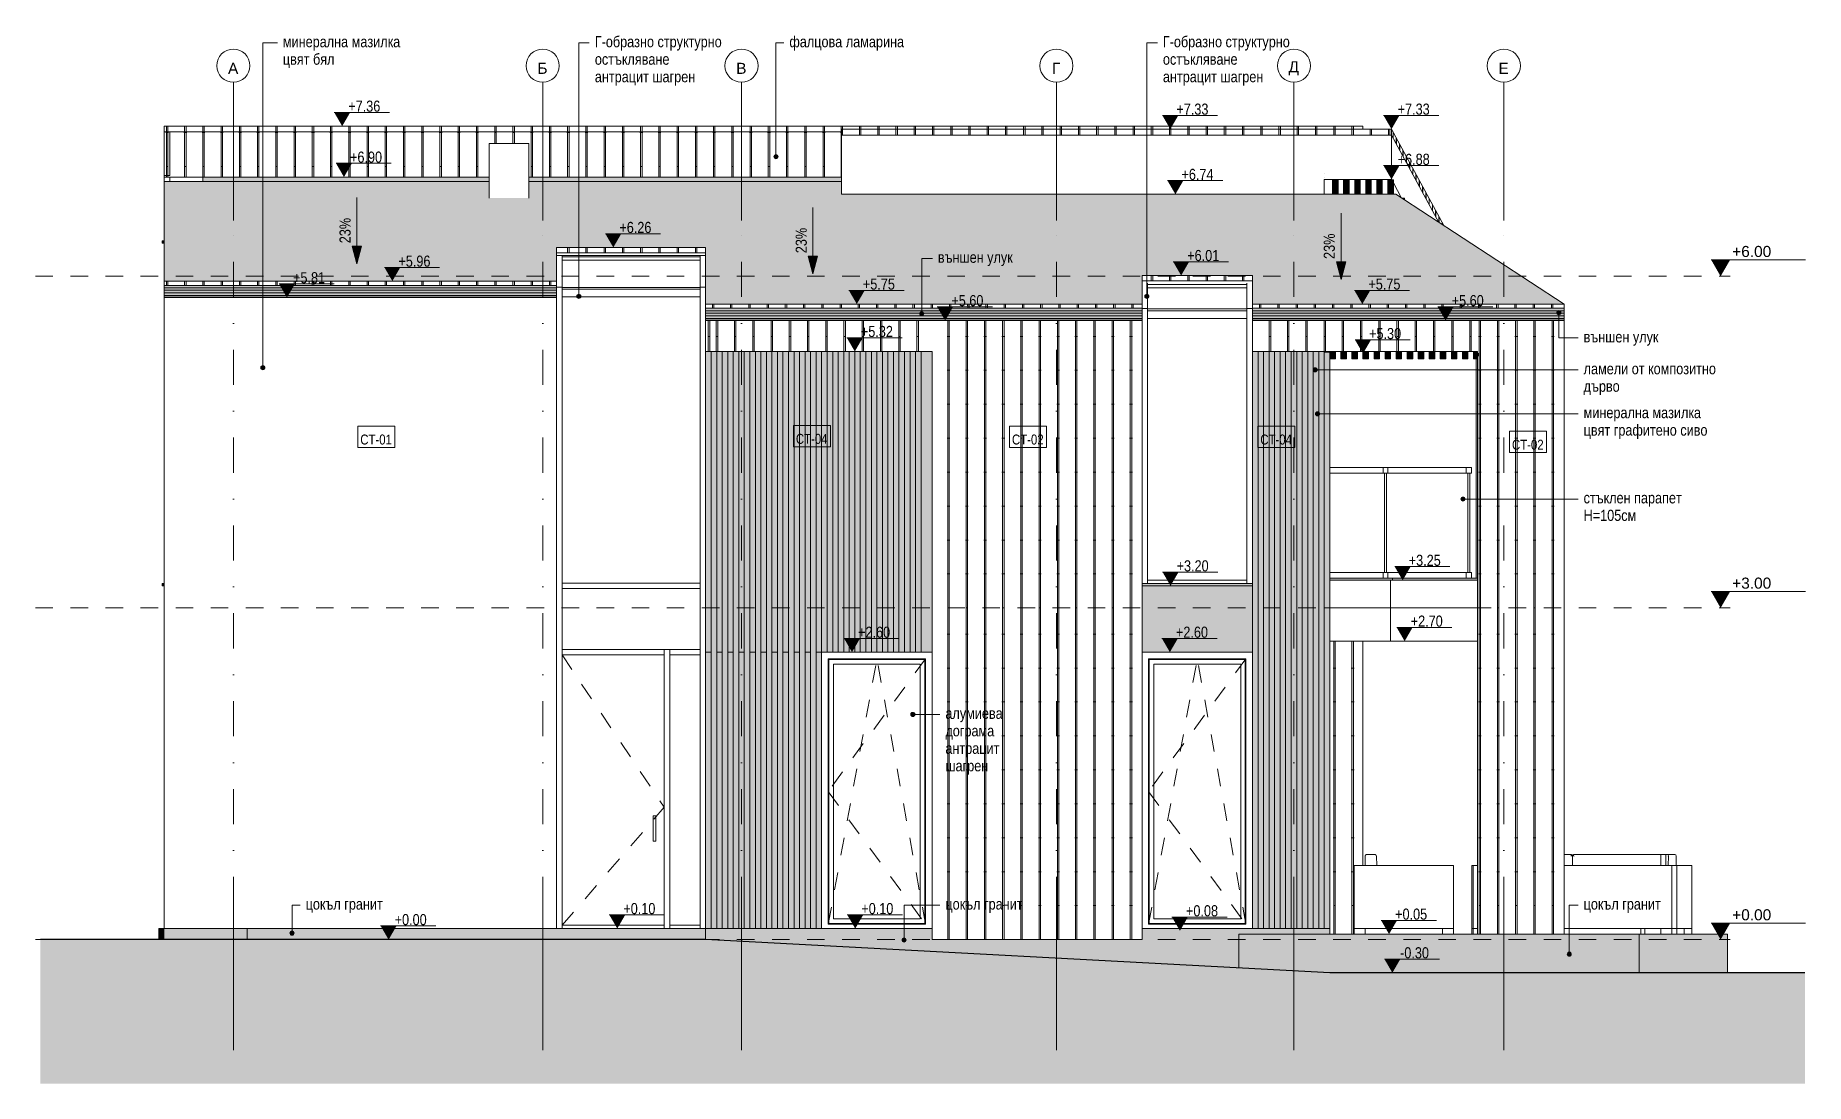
# Model space of a CAD drawing. Header units: centimetres. Extents: x -1373 to 229, y -130 to 818.
import ezdxf

# ---------------------------------------------------------------- set-up
doc = ezdxf.new("R2010")
doc.units = ezdxf.units.CM
doc.linetypes.add('Dash', pattern=[31.75, 15.875, -15.875])
doc.linetypes.add('Dash dot', pattern=[79.375, 31.75, -23.8125, 0, -23.8125])
for name, color, linetype, lineweight in [('A-ANNO-NOTE', 7, 'Continuous', 9), ('A-AREA', 7, 'Continuous', 9), ('A-DETL-GENF', 7, 'Continuous', 9), ('A-DOOR', 7, 'Continuous', 9), ('A-FLOR', 7, 'Continuous', 9), ('A-FLOR-HRAL', 7, 'Continuous', 9), ('A-FLOR-LEVL', 7, 'Continuous', 9), ('A-FLOR-PATT', 7, 'Continuous', 9), ('A-GENM', 7, 'Continuous', 9), ('A-GLAZ', 7, 'Continuous', 5), ('A-GLAZ-CURT', 7, 'Continuous', 9), ('A-GLAZ-CWMG', 7, 'Continuous', 9), ('A-GLAZ-HDLN', 7, 'Dash', 5), ('A-ROOF', 7, 'Continuous', 9), ('A-ROOF-OTLN', 7, 'Continuous', 9), ('A-ROOF-PATT', 7, 'Continuous', 9), ('A-WALL', 7, 'Continuous', 9), ('A-WALL-IDEN', 7, 'Continuous', 9), ('A-WALL-PATT', 7, 'Continuous', 9), ('G-ANNO-DIMS', 7, 'Continuous', 9), ('G-ANNO-TEXT', 7, 'Continuous', 9), ('I-FURN', 7, 'Continuous', 9), ('S-GRID', 7, 'Continuous', 9), ('S-GRID-IDEN', 7, 'Continuous', 9)]:
    doc.layers.add(name, color=color, linetype=linetype, lineweight=lineweight)
doc.layers.add('A-DETL', color=7, linetype='Continuous', lineweight=9, true_color=0x008000)
doc.styles.add('Arial', font='arial.ttf', dxfattribs={"height": 10})
doc.styles.add('Arial Narrow', font='ARIALN.TTF', dxfattribs={"height": 10})
doc.styles.add('Arial Narrow_1', font='ARIALN.TTF', dxfattribs={"height": 9})
doc.styles.add('Arial Narrow_2', font='ARIALN.TTF', dxfattribs={"height": 10})
pattern_1 = [(0, (16.51, 600), (16.51, 30.709), [0.8382, -15.672]), (90, (0, 600), (-16.51, 30.709), [30.709, 0]), (90, (1.27, 600), (-16.51, 30.709), [30.709, 0])]

msp = doc.modelspace()

# ---------------------------------------------------------------- texts
at = {"layer": 'A-FLOR-LEVL', "char_height": 10, "width": 36.4, "attachment_point": 4, "line_spacing_factor": 0.936439, "style": 'Arial'}
for s, insert in [('\\pt5,10,15,20,25,30,35,40,45,50,55,60,65,70,75,80,85,90,95,100,105,110,115,120,125,130,135,140,145,150,155,160;+6.00', (162.6, 622.4)), ('\\pt5,10,15,20,25,30,35,40,45,50,55,60,65,70,75,80,85,90,95,100,105,110,115,120,125,130,135,140,145,150,155,160;+3.00', (162.6, 322.4)), ('\\pt5,10,15,20,25,30,35,40,45,50,55,60,65,70,75,80,85,90,95,100,105,110,115,120,125,130,135,140,145,150,155,160;+0.00', (162.6, 22.4))]:
    msp.add_mtext(s, dxfattribs=dict(at, insert=insert))
at = {"layer": 'A-WALL-IDEN', "char_height": 9, "width": 28.45, "attachment_point": 5, "line_spacing_factor": 0.949189, "style": 'Arial Narrow_1'}
for s, insert in [('\\pt25.00002,50.00004,74.99997,99.99999,125.00001,150.00003,174.99996,199.99998,225,250.00002,275.00004,299.99997,324.99999,350.00001,375.00003,399.99996,424.99998,450,475.00002,500.00004,524.99997,549.99999,575.00001,600.00003,624.99996,649.99998,675,700.00002,725.00004,749.99997,774.99999,800.00001;{\\fArial Narrow|b0|i0|c204|p34;СТ}-01', (-1064.9, 452.3)), ('\\pt25.00002,50.00004,74.99997,99.99999,125.00001,150.00003,174.99996,199.99998,225,250.00002,275.00004,299.99997,324.99999,350.00001,375.00003,399.99996,424.99998,450,475.00002,500.00004,524.99997,549.99999,575.00001,600.00003,624.99996,649.99998,675,700.00002,725.00004,749.99997,774.99999,800.00001;{\\fArial Narrow|b0|i0|c204|p34;СТ}-04', (-670.6, 452.9)), ('\\pt25.00002,50.00004,74.99997,99.99999,125.00001,150.00003,174.99996,199.99998,225,250.00002,275.00004,299.99997,324.99999,350.00001,375.00003,399.99996,424.99998,450,475.00002,500.00004,524.99997,549.99999,575.00001,600.00003,624.99996,649.99998,675,700.00002,725.00004,749.99997,774.99999,800.00001;{\\fArial Narrow|b0|i0|c204|p34;СТ}-02', (-475, 452.3)), ('\\pt25.00002,50.00004,74.99997,99.99999,125.00001,150.00003,174.99996,199.99998,225,250.00002,275.00004,299.99997,324.99999,350.00001,375.00003,399.99996,424.99998,450,475.00002,500.00004,524.99997,549.99999,575.00001,600.00003,624.99996,649.99998,675,700.00002,725.00004,749.99997,774.99999,800.00001;{\\fArial Narrow|b0|i0|c204|p34;СТ}-04', (-250.2, 452.3)), ('\\pt25.00002,50.00004,74.99997,99.99999,125.00001,150.00003,174.99996,199.99998,225,250.00002,275.00004,299.99997,324.99999,350.00001,375.00003,399.99996,424.99998,450,475.00002,500.00004,524.99997,549.99999,575.00001,600.00003,624.99996,649.99998,675,700.00002,725.00004,749.99997,774.99999,800.00001;{\\fArial Narrow|b0|i0|c204|p34;СТ}-02', (-22.4, 447.6))]:
    msp.add_mtext(s, dxfattribs=dict(at, insert=insert))
at = {"layer": 'G-ANNO-DIMS', "char_height": 10, "attachment_point": 1, "line_spacing_factor": 0.974696, "style": 'Arial Narrow'}
for s, insert, width in [('+7.36', (-1090.1, 758.9), 34.754), ('+7.33', (-340.5, 756.2), 34.754), ('+7.33', (-140.2, 756.2), 34.754), ('+6.90', (-1088.5, 712.8), 34.754), ('+6.88', (-140.2, 710.8), 34.754), ('+6.74', (-335.9, 697.2), 34.754), ('+6.26', (-844.7, 649.2), 34.754), ('+5.96', (-1044.7, 618.7), 34.754), ('+6.01', (-330.7, 623.8), 34.754), ('+5.81', (-1140.1, 603.7), 34.754), ('+5.75', (-624.3, 598), 34.754), ('+5.75', (-166.7, 598), 34.754), ('+5.60', (-544.2, 583), 34.754), ('+5.60', (-91.3, 583), 34.754), ('+5.32', (-626.1, 555.1), 34.754), ('+5.30', (-166.1, 553.2), 34.754), ('+3.20', (-340.3, 343.1), 34.754), ('+3.25', (-130.2, 348.1), 34.754), ('+2.70', (-128.4, 293.1), 34.754), ('+2.60', (-628.6, 283.1), 34.754), ('+2.60', (-340.9, 283.1), 34.754), ('+0.10', (-841.1, 33.1), 34.754), ('+0.10', (-625.7, 33.1), 34.754), ('+0.00', (-1048.1, 23.1), 34.754), ('+0.08', (-331.8, 31.1), 34.754), ('+0.05', (-142.5, 28.1), 34.754), ('-0.30', (-138, -6.9), 31.192)]:
    msp.add_mtext(s, dxfattribs=dict(at, insert=insert, width=width))
at = {"layer": 'G-ANNO-DIMS', "char_height": 10, "width": 27.508, "attachment_point": 1, "rotation": 90, "line_spacing_factor": 0.974696, "style": 'Arial Narrow'}
for insert in [(-1098, 629.9), (-685.1, 620.9), (-207.1, 615.7)]:
    msp.add_mtext('23%', dxfattribs=dict(at, insert=insert))
at = {"layer": 'G-ANNO-TEXT', "char_height": 10, "attachment_point": 1, "line_spacing_factor": 0.949189, "style": 'Arial Narrow_2'}
for s, insert, width in [('\\pt15,30,45,60,75,90,105,120,135,150,165,180,195,210,225,240,255,270,285,300,315,330,345,360,375,390,405,420,435,450,465,480;{\\fArial Narrow|b0|i0|c204|p34;Г}-{\\fArial Narrow|b0|i0|c204|p34;образно структурно остъкляване\\Pантрацит шагрен}', (-866.9, 817.2), 127), ('\\pt15,30,45,60,75,90,105,120,135,150,165,180,195,210,225,240,255,270,285,300,315,330,345,360,375,390,405,420,435,450,465,480;{\\fArial Narrow|b0|i0|c204|p34;фалцова ламарина}', (-690.8, 817.2), 106.8), ('\\pt15,30,45,60,75,90,105,120,135,150,165,180,195,210,225,240,255,270,285,300,315,330,345,360,375,390,405,420,435,450,465,480;{\\fArial Narrow|b0|i0|c204|p34;Г}-{\\fArial Narrow|b0|i0|c204|p34;образно структурно остъкляване\\Pантрацит шагрен}', (-352.7, 817.2), 127), ('\\pt15,30,45,60,75,90,105,120,135,150,165,180,195,210,225,240,255,270,285,300,315,330,345,360,375,390,405,420,435,450,465,480;{\\fArial Narrow|b0|i0|c204|p34;минерална мазилка цвят бял}', (-1149.3, 817.2), 112.8), ('\\pt15,30,45,60,75,90,105,120,135,150,165,180,195,210,225,240,255,270,285,300,315,330,345,360,375,390,405,420,435,450,465,480;{\\fArial Narrow|b0|i0|c204|p34;външен улук}', (-556.4, 622.2), 70.144), ('\\pt15,30,45,60,75,90,105,120,135,150,165,180,195,210,225,240,255,270,285,300,315,330,345,360,375,390,405,420,435,450,465,480;{\\fArial Narrow|b0|i0|c204|p34;външен улук}', (28.1, 550.2), 70.144), ('\\pt15,30,45,60,75,90,105,120,135,150,165,180,195,210,225,240,255,270,285,300,315,330,345,360,375,390,405,420,435,450,465,480;{\\fArial Narrow|b0|i0|c204|p34;ламели от композитно дърво}', (28.1, 521.4), 120.4), ('\\pt15,30,45,60,75,90,105,120,135,150,165,180,195,210,225,240,255,270,285,300,315,330,345,360,375,390,405,420,435,450,465,480;{\\fArial Narrow|b0|i0|c204|p34;минерална мазилка цвят графитено сиво}', (28.1, 481.7), 130.3), ('\\pt15,30,45,60,75,90,105,120,135,150,165,180,195,210,225,240,255,270,285,300,315,330,345,360,375,390,405,420,435,450,465,480;{\\fArial Narrow|b0|i0|c204|p34;стъклен парапет Н}=105{\\fArial Narrow|b0|i0|c204|p34;см}', (28.1, 404.6), 101.85), ('\\pt15,30,45,60,75,90,105,120,135,150,165,180,195,210,225,240,255,270,285,300,315,330,345,360,375,390,405,420,435,450,465,480;{\\fArial Narrow|b0|i0|c204|p34;алумиева дограма антрацит шагрен}', (-549.6, 209.7), 76.05), ('\\pt15,30,45,60,75,90,105,120,135,150,165,180,195,210,225,240,255,270,285,300,315,330,345,360,375,390,405,420,435,450,465,480;{\\fArial Narrow|b0|i0|c204|p34;цокъл гранит}', (-1128.7, 37.2), 112.8), ('\\pt15,30,45,60,75,90,105,120,135,150,165,180,195,210,225,240,255,270,285,300,315,330,345,360,375,390,405,420,435,450,465,480;{\\fArial Narrow|b0|i0|c204|p34;цокъл гранит}', (-549.6, 37.2), 112.8), ('\\pt15,30,45,60,75,90,105,120,135,150,165,180,195,210,225,240,255,270,285,300,315,330,345,360,375,390,405,420,435,450,465,480;{\\fArial Narrow|b0|i0|c204|p34;цокъл гранит}', (28.1, 37.2), 112.8)]:
    msp.add_mtext(s, dxfattribs=dict(at, insert=insert, width=width))
at = {"layer": 'S-GRID-IDEN', "char_height": 10, "attachment_point": 5, "line_spacing_factor": 0.936439, "style": 'Arial'}
for s, insert, width in [('\\pt50,100,150,200,250,300,350,400,450,500,550,600,650,700,750,800,850,900,950,1000,1050,1100,1150,1200,1250,1300,1350,1400,1450,1500,1550,1600;{\\fArial|b0|i0|c204|p34;А}', (-1194.3, 788.1), 9.9), ('\\pt50,100,150,200,250,300,350,400,450,500,550,600,650,700,750,800,850,900,950,1000,1050,1100,1150,1200,1250,1300,1350,1400,1450,1500,1550,1600;{\\fArial|b0|i0|c204|p34;Б}', (-914.3, 788.1), 9.6), ('\\pt50,100,150,200,250,300,350,400,450,500,550,600,650,700,750,800,850,900,950,1000,1050,1100,1150,1200,1250,1300,1350,1400,1450,1500,1550,1600;{\\fArial|b0|i0|c204|p34;В}', (-734.3, 788.1), 9.9), ('\\pt50,100,150,200,250,300,350,400,450,500,550,600,650,700,750,800,850,900,950,1000,1050,1100,1150,1200,1250,1300,1350,1400,1450,1500,1550,1600;{\\fArial|b0|i0|c204|p34;Г}', (-449.3, 788.1), 7.95), ('\\pt50,100,150,200,250,300,350,400,450,500,550,600,650,700,750,800,850,900,950,1000,1050,1100,1150,1200,1250,1300,1350,1400,1450,1500,1550,1600;{\\fArial|b0|i0|c204|p34;Д}', (-234.3, 788.1), 9.9), ('\\pt50,100,150,200,250,300,350,400,450,500,550,600,650,700,750,800,850,900,950,1000,1050,1100,1150,1200,1250,1300,1350,1400,1450,1500,1550,1600;{\\fArial|b0|i0|c204|p34;Е}', (-44.3, 788.1), 9.9)]:
    msp.add_mtext(s, dxfattribs=dict(at, insert=insert, width=width))

# ---------------------------------------------------------------- blocks, each defined once
blk = doc.blocks.new('Sofa-08 - 1400 x 800-1678489-ИЗТОК')
at = {"layer": 'I-FURN'}
for p, q in [((-72, 67), (-72, 10)), ((-72, 67), (-68.1, 67)), ((16.5, 77), (10.5, 77)), ((10.5, 67), (108, 67)), ((18, 75.5), (18, 67)), ((18, 67), (18, 75.5)), ((18, 75.5), (18, 67)), ((98, 77), (19.5, 77)), ((98, 77), (98, 75.5)), ((98, 75.5), (98, 67)), ((108, 10), (108, 67)), ((-72, 10), (-68.1, 10)), ((-72, 5), (-72, 10)), ((-68.1, 10), (-72, 10)), ((108, 10), (10.5, 10)), ((98, 10), (108, 10)), ((98, 10), (98, 5)), ((108, 5), (108, 10))]:
    blk.add_line(p, q, dxfattribs=at)
for points, knots in [([(17.6, 76.6), (17.5, 76.6), (17.4, 76.7), (17.2, 76.8), (17, 76.9), (16.8, 77), (16.6, 77), (16.5, 77)], [0, 0, 0, 0, 0.25, 0.375, 0.5, 0.75, 1, 1, 1, 1]), ([(16.5, 75.5), (16.6, 75.6), (16.8, 75.8), (17, 76), (17.2, 76.2), (17.4, 76.4), (17.5, 76.5), (17.6, 76.6)], [0, 0, 0, 0, 0.25, 0.5, 0.625, 0.75, 1, 1, 1, 1]), ([(17.5, 76.6), (17.6, 76.5), (17.7, 76.4), (17.8, 76.3), (17.8, 76.3)], [0, 0, 0, 0, 0.25, 0.3102846, 0.3102846, 0.3102846, 0.3102846]), ([(17.8, 76.2), (17.9, 76.2), (17.9, 76.1), (17.9, 76), (17.9, 76)], [0.404349, 0.404349, 0.404349, 0.404349, 0.5, 0.6172742, 0.6172742, 0.6172742, 0.6172742]), ([(18.1, 76), (18.1, 76), (18.1, 76.1), (18.2, 76.2), (18.2, 76.2)], [0.3827258, 0.3827258, 0.3827258, 0.3827258, 0.5, 0.595651, 0.595651, 0.595651, 0.595651]), ([(18.2, 76.3), (18.2, 76.3), (18.3, 76.4), (18.4, 76.5), (18.5, 76.6)], [0.6897154, 0.6897154, 0.6897154, 0.6897154, 0.75, 1, 1, 1, 1]), ([(19.5, 77), (19.4, 77), (19.2, 77), (19, 76.9), (18.8, 76.8), (18.6, 76.7), (18.5, 76.6), (18.4, 76.6)], [0, 0, 0, 0, 0.25, 0.5, 0.625, 0.75, 1, 1, 1, 1]), ([(18.4, 76.6), (18.5, 76.5), (18.6, 76.4), (18.8, 76.2), (19, 76), (19.2, 75.8), (19.4, 75.6), (19.5, 75.5)], [0, 0, 0, 0, 0.25, 0.375, 0.5, 0.75, 1, 1, 1, 1])]:
    blk.add_open_spline(points, degree=3, knots=knots, dxfattribs=at)
for points in [[(17.6, 76.6), (17.7, 76.5), (17.8, 76.3), (18, 75.9), (18, 75.6), (18, 75.5)], [(18, 75.5), (18, 75.6), (18, 75.9), (18.2, 76.3), (18.4, 76.5), (18.4, 76.6)], [(18, 75.5), (18, 75.6), (18, 75.7), (18, 75.8)], [(18, 75.8), (18, 75.7), (18, 75.6), (18, 75.5)]]:
    blk.add_open_spline(points, degree=3, dxfattribs=at)
blk = doc.blocks.new('Tisch-12 Garten - 1200 x 700-1680447-ИЗТОК')
at = {"layer": 'I-FURN'}
blk.add_line((79.9, 10), (79.9, 5), dxfattribs=at)
blk = doc.blocks.new('Sofa-10 - 900 x 700-1663874-ИЗТОК')
at = {"layer": 'I-FURN'}
for p, q in [((-72, 67), (-73.1, 67)), ((-73.1, 67), (-73.1, 10)), ((-73.1, 10), (-72, 10)), ((-73.1, 5), (-73.1, 10)), ((-73.1, 10), (-72, 10))]:
    blk.add_line(p, q, dxfattribs=at)
blk = doc.blocks.new('Sofa-10 - 900 x 700-V10-ИЗТОК')
at = {"layer": 'I-FURN'}
for p, q in [((102.6, 77), (98, 77)), ((102.6, 77), (102.6, 75.6)), ((102.6, 75.6), (102.6, 67)), ((112.6, 67), (108, 67)), ((112.6, 10), (112.6, 67)), ((108, 10), (112.6, 10)), ((108, 10), (112.6, 10)), ((112.6, 5), (112.6, 10))]:
    blk.add_line(p, q, dxfattribs=at)
blk = doc.blocks.new('Sofa-08 - 1400 x 800-V11-ИЗТОК')
at = {"layer": 'I-FURN'}
for p, q in [((-179.6, 10), (-179.6, 67)), ((-179.6, 67), (-89.6, 67)), ((-169.6, 75.5), (-169.6, 67)), ((-161, 77), (-168.1, 77)), ((-159.2, 67), (-159.5, 75.6)), ((-89.6, 67), (-89.6, 10)), ((-179.6, 10), (-169.6, 10)), ((-179.6, 5), (-179.6, 10)), ((-89.6, 10), (-179.6, 10)), ((-169.6, 5), (-169.6, 10)), ((-99.6, 10), (-89.6, 10)), ((-99.6, 5), (-99.6, 10)), ((-89.6, 5), (-89.6, 10))]:
    blk.add_line(p, q, dxfattribs=at)
for centre, start, end in [((-168.1, 75.5), 90, 180), ((-161, 75.5), 2.3215, 90)]:
    blk.add_arc(centre, 1.5, start, end, dxfattribs=at)
for points, knots in [([(-169.6, 75.5), (-169.6, 75.6), (-169.6, 75.7), (-169.6, 75.8), (-169.5, 75.8)], [0, 0, 0, 0, 0.25, 0.3102366, 0.3102366, 0.3102366, 0.3102366]), ([(-169.5, 75.8), (-169.6, 75.8), (-169.6, 75.7), (-169.6, 75.6), (-169.6, 75.5)], [0.6897634, 0.6897634, 0.6897634, 0.6897634, 0.75, 1, 1, 1, 1]), ([(-169.5, 75.9), (-169.5, 76), (-169.5, 76.1), (-169.4, 76.1), (-169.4, 76.2)], [0.3988094, 0.3988094, 0.3988094, 0.3988094, 0.5, 0.625, 0.625, 0.625, 0.625]), ([(-169.4, 76.2), (-169.4, 76.1), (-169.5, 76.1), (-169.5, 76), (-169.5, 75.9)], [0.375, 0.375, 0.375, 0.375, 0.5, 0.6011906, 0.6011906, 0.6011906, 0.6011906]), ([(-168.8, 76.8), (-168.7, 76.9), (-168.6, 76.9), (-168.6, 76.9), (-168.5, 76.9)], [0.375, 0.375, 0.375, 0.375, 0.5, 0.6011906, 0.6011906, 0.6011906, 0.6011906]), ([(-168.5, 76.9), (-168.6, 76.9), (-168.6, 76.9), (-168.7, 76.9), (-168.8, 76.8)], [0.3988094, 0.3988094, 0.3988094, 0.3988094, 0.5, 0.625, 0.625, 0.625, 0.625]), ([(-168.4, 77), (-168.4, 77), (-168.3, 77), (-168.2, 77), (-168.1, 77)], [0.6897634, 0.6897634, 0.6897634, 0.6897634, 0.75, 1, 1, 1, 1]), ([(-168.1, 77), (-168.2, 77), (-168.3, 77), (-168.4, 77), (-168.4, 77)], [0, 0, 0, 0, 0.25, 0.3102366, 0.3102366, 0.3102366, 0.3102366]), ([(-161, 77), (-160.9, 77), (-160.8, 77), (-160.7, 77), (-160.7, 77)], [0, 0, 0, 0, 0.25, 0.3097192, 0.3097192, 0.3097192, 0.3097192]), ([(-160.7, 77), (-160.7, 77), (-160.8, 77), (-160.9, 77), (-161, 77)], [0.6902808, 0.6902808, 0.6902808, 0.6902808, 0.75, 1, 1, 1, 1]), ([(-160.6, 76.9), (-160.6, 76.9), (-160.5, 76.9), (-160.4, 76.9), (-160.4, 76.8)], [0.3983348, 0.3983348, 0.3983348, 0.3983348, 0.5, 0.6255437, 0.6255437, 0.6255437, 0.6255437]), ([(-160.4, 76.8), (-160.4, 76.9), (-160.5, 76.9), (-160.6, 76.9), (-160.6, 76.9)], [0.3744563, 0.3744563, 0.3744563, 0.3744563, 0.5, 0.6016652, 0.6016652, 0.6016652, 0.6016652]), ([(-159.7, 76.2), (-159.7, 76.2), (-159.7, 76.1), (-159.6, 76), (-159.6, 76)], [0.3744563, 0.3744563, 0.3744563, 0.3744563, 0.5, 0.6016652, 0.6016652, 0.6016652, 0.6016652]), ([(-159.6, 76), (-159.6, 76), (-159.7, 76.1), (-159.7, 76.2), (-159.7, 76.2)], [0.3983348, 0.3983348, 0.3983348, 0.3983348, 0.5, 0.6255437, 0.6255437, 0.6255437, 0.6255437]), ([(-159.6, 75.9), (-159.6, 75.9), (-159.5, 75.8), (-159.5, 75.7), (-159.5, 75.6)], [0.6902808, 0.6902808, 0.6902808, 0.6902808, 0.75, 1, 1, 1, 1]), ([(-159.5, 75.6), (-159.5, 75.7), (-159.5, 75.8), (-159.6, 75.9), (-159.6, 75.9)], [0, 0, 0, 0, 0.25, 0.3097192, 0.3097192, 0.3097192, 0.3097192])]:
    blk.add_open_spline(points, degree=3, knots=knots, dxfattribs=at)
for points in [[(-169.3, 76.3), (-169.3, 76.4), (-169.2, 76.5), (-169.1, 76.6)], [(-169.1, 76.6), (-169.2, 76.5), (-169.3, 76.4), (-169.3, 76.3)], [(-169.1, 76.6), (-169.1, 76.6), (-169, 76.7), (-168.9, 76.8)], [(-168.9, 76.8), (-169, 76.7), (-169.1, 76.6), (-169.1, 76.6)], [(-160.2, 76.8), (-160.1, 76.7), (-160.1, 76.7), (-160, 76.6)], [(-160, 76.6), (-160.1, 76.7), (-160.1, 76.7), (-160.2, 76.8)], [(-160, 76.6), (-159.9, 76.5), (-159.8, 76.4), (-159.8, 76.4)], [(-159.8, 76.4), (-159.8, 76.4), (-159.9, 76.5), (-160, 76.6)]]:
    blk.add_open_spline(points, degree=3, dxfattribs=at)
blk = doc.blocks.new('Sofa-10 - 900 x 700-V12-ИЗТОК')
at = {"layer": 'I-FURN'}
for p, q in [((105.8, 77), (102.6, 77)), ((104.8, 75.6), (104.5, 67)), ((110.8, 77), (105.8, 77)), ((111.9, 67), (111.9, 75.5)), ((112.6, 67), (126, 67)), ((126, 67), (126, 10)), ((83.6, 5), (83.6, 10)), ((126, 10), (112.6, 10)), ((119, 10), (126, 10)), ((119, 5), (119, 10)), ((126, 5), (126, 10))]:
    blk.add_line(p, q, dxfattribs=at)
for centre, start_param, end_param in [((105.8, 75.5), 0, 1.530278), ((110.8, 75.5), 4.712389, 6.283185)]:
    blk.add_ellipse(centre, major_axis=(0, 1.5), ratio=0.707107, start_param=start_param, end_param=end_param, dxfattribs=at)
blk = doc.blocks.new('TEC_CHIMNEY-2P - TEC_CHIMNEY-2P-2377915-ИЗТОК')
at = {"layer": 'A-GENM'}
for p, q in [((-962.6, 720), (-926.6, 720)), ((-962.6, 670.7), (-962.6, 720)), ((-926.6, 670.7), (-926.6, 720))]:
    blk.add_line(p, q, dxfattribs=at)
blk = doc.blocks.new('Rectangular Mullion - TEC_LAMEL-1913003-ИЗТОК')
at = {"layer": 'A-GLAZ-CWMG', "true_color": 0xcfc6ba}
blk.add_hatch(color=9, dxfattribs=at).paths.add_polyline_path([(-134.1, 669.2), (-134.1, 670.6), (-136.2, 670.6)])
at = {"layer": 'A-GLAZ-CWMG'}
for p, q in [((-134.1, 670.6), (-136.2, 670.6)), ((-134.1, 669.2), (-134.1, 670.6))]:
    blk.add_line(p, q, dxfattribs=at)
blk = doc.blocks.new('Rectangular Mullion - TEC_LAMEL-2472032-ИЗТОК')
at = {"layer": 'A-GLAZ-CWMG', "true_color": 0xcfc6ba}
for points in [[(-145.9, 682.7), (-144.1, 682.7), (-144.1, 687.4), (-149.1, 687.4), (-149.1, 682.7)], [(-144.1, 674.2), (-144.1, 682.7), (-149.1, 682.7), (-149.1, 674.2)]]:
    blk.add_hatch(color=9, dxfattribs=at).paths.add_polyline_path(points)
at = {"layer": 'A-GLAZ-CWMG'}
for p, q in [((-144.1, 687.4), (-149.1, 687.4)), ((-149.1, 687.4), (-149.1, 682.7)), ((-149.1, 682.7), (-144.1, 682.7)), ((-149.1, 682.7), (-149.1, 674.2)), ((-144.1, 682.7), (-144.1, 687.4)), ((-144.1, 674.2), (-144.1, 682.7))]:
    blk.add_line(p, q, dxfattribs=at)
blk = doc.blocks.new('Rectangular Mullion - TEC_LAMEL-2472078-ИЗТОК')
at = {"layer": 'A-GLAZ-CWMG', "true_color": 0xcfc6ba}
for points in [[(-196.6, 530.1), (-196.6, 531.9), (-201.6, 531.9), (-201.6, 530.1)], [(-201.6, 525.2), (-196.6, 525.2), (-196.6, 530.1), (-201.6, 530.1), (-201.6, 527.7)]]:
    blk.add_hatch(color=9, dxfattribs=at).paths.add_polyline_path(points)
at = {"layer": 'A-GLAZ-CWMG'}
for p, q in [((-201.6, 531.3), (-201.6, 531.9)), ((-201.6, 530.1), (-201.6, 530.2)), ((-196.6, 530.1), (-201.6, 530.1)), ((-201.6, 530.1), (-201.6, 527.7)), ((-196.6, 530.1), (-196.6, 531.9)), ((-196.6, 525.2), (-196.6, 530.1)), ((-201.6, 525.2), (-196.6, 525.2))]:
    blk.add_line(p, q, dxfattribs=at)
blk = doc.blocks.new('Rectangular Mullion - TEC_LAMEL-V13-ИЗТОК')
at = {"layer": 'A-GLAZ-CWMG', "true_color": 0xcfc6ba}
for points in [[(-186.6, 530.1), (-186.6, 531.9), (-191.6, 531.9), (-191.6, 530.1)], [(-191.6, 525.2), (-186.6, 525.2), (-186.6, 530.1), (-191.6, 530.1)]]:
    blk.add_hatch(color=9, dxfattribs=at).paths.add_polyline_path(points)
at = {"layer": 'A-GLAZ-CWMG'}
for p, q in [((-191.6, 530.1), (-191.6, 531.9)), ((-186.6, 530.1), (-191.6, 530.1)), ((-191.6, 530.1), (-191.6, 525.2)), ((-186.6, 530.1), (-186.6, 531.9)), ((-186.6, 525.2), (-186.6, 530.1)), ((-191.6, 525.2), (-186.6, 525.2))]:
    blk.add_line(p, q, dxfattribs=at)
blk = doc.blocks.new('Rectangular Mullion - TEC_LAMEL-2421341-ИЗТОК')
at = {"layer": 'A-GLAZ-CWMG', "true_color": 0xcfc6ba}
for points in [[(-136.6, 530.1), (-136.6, 531.9), (-141.6, 531.9), (-141.6, 530.1)], [(-141.6, 525.2), (-136.6, 525.2), (-136.6, 530.1), (-141.6, 530.1)]]:
    blk.add_hatch(color=9, dxfattribs=at).paths.add_polyline_path(points)
at = {"layer": 'A-GLAZ-CWMG'}
for p, q in [((-141.6, 530.1), (-141.6, 531.9)), ((-136.6, 530.1), (-141.6, 530.1)), ((-141.6, 530.1), (-141.6, 525.2)), ((-136.6, 530.1), (-136.6, 531.9)), ((-136.6, 525.2), (-136.6, 530.1)), ((-141.6, 525.2), (-136.6, 525.2))]:
    blk.add_line(p, q, dxfattribs=at)
blk = doc.blocks.new('Rectangular Mullion - TEC_LAMEL-2421342-ИЗТОК')
at = {"layer": 'A-GLAZ-CWMG', "true_color": 0xcfc6ba}
for points in [[(-126.6, 530.1), (-126.6, 531.9), (-131.6, 531.9), (-131.6, 530.1)], [(-131.6, 525.2), (-126.6, 525.2), (-126.6, 530.1), (-131.6, 530.1)]]:
    blk.add_hatch(color=9, dxfattribs=at).paths.add_polyline_path(points)
at = {"layer": 'A-GLAZ-CWMG'}
for p, q in [((-131.6, 530.1), (-131.6, 531.9)), ((-126.6, 530.1), (-131.6, 530.1)), ((-131.6, 530.1), (-131.6, 525.2)), ((-126.6, 530.1), (-126.6, 531.9)), ((-126.6, 525.2), (-126.6, 530.1)), ((-131.6, 525.2), (-126.6, 525.2))]:
    blk.add_line(p, q, dxfattribs=at)
blk = doc.blocks.new('Rectangular Mullion - TEC_LAMEL-2421343-ИЗТОК')
at = {"layer": 'A-GLAZ-CWMG', "true_color": 0xcfc6ba}
for points in [[(-116.6, 530.1), (-116.6, 531.9), (-121.6, 531.9), (-121.6, 530.1)], [(-121.6, 525.2), (-116.6, 525.2), (-116.6, 530.1), (-121.6, 530.1)]]:
    blk.add_hatch(color=9, dxfattribs=at).paths.add_polyline_path(points)
at = {"layer": 'A-GLAZ-CWMG'}
for p, q in [((-121.6, 530.1), (-121.6, 531.9)), ((-116.6, 530.1), (-121.6, 530.1)), ((-121.6, 530.1), (-121.6, 525.2)), ((-116.6, 530.1), (-116.6, 531.9)), ((-116.6, 525.2), (-116.6, 530.1)), ((-121.6, 525.2), (-116.6, 525.2))]:
    blk.add_line(p, q, dxfattribs=at)
blk = doc.blocks.new('Rectangular Mullion - TEC_LAMEL-2421344-ИЗТОК')
at = {"layer": 'A-GLAZ-CWMG', "true_color": 0xcfc6ba}
for points in [[(-106.6, 530.1), (-106.6, 531.9), (-111.6, 531.9), (-111.6, 530.1)], [(-111.6, 525.2), (-106.6, 525.2), (-106.6, 530.1), (-111.6, 530.1)]]:
    blk.add_hatch(color=9, dxfattribs=at).paths.add_polyline_path(points)
at = {"layer": 'A-GLAZ-CWMG'}
for p, q in [((-111.6, 530.1), (-111.6, 531.9)), ((-106.6, 530.1), (-111.6, 530.1)), ((-111.6, 530.1), (-111.6, 525.2)), ((-106.6, 530.1), (-106.6, 531.9)), ((-106.6, 525.2), (-106.6, 530.1)), ((-111.6, 525.2), (-106.6, 525.2))]:
    blk.add_line(p, q, dxfattribs=at)
blk = doc.blocks.new('Rectangular Mullion - TEC_LAMEL-2421345-ИЗТОК')
at = {"layer": 'A-GLAZ-CWMG', "true_color": 0xcfc6ba}
for points in [[(-96.6, 530.1), (-96.6, 531.9), (-101.6, 531.9), (-101.6, 530.1)], [(-101.6, 525.2), (-96.6, 525.2), (-96.6, 530.1), (-101.6, 530.1)]]:
    blk.add_hatch(color=9, dxfattribs=at).paths.add_polyline_path(points)
at = {"layer": 'A-GLAZ-CWMG'}
for p, q in [((-101.6, 530.1), (-101.6, 531.9)), ((-96.6, 530.1), (-101.6, 530.1)), ((-101.6, 530.1), (-101.6, 525.2)), ((-96.6, 530.1), (-96.6, 531.9)), ((-96.6, 525.2), (-96.6, 530.1)), ((-101.6, 525.2), (-96.6, 525.2))]:
    blk.add_line(p, q, dxfattribs=at)
blk = doc.blocks.new('Rectangular Mullion - TEC_LAMEL-2421346-ИЗТОК')
at = {"layer": 'A-GLAZ-CWMG', "true_color": 0xcfc6ba}
for points in [[(-86.6, 530.1), (-86.6, 531.9), (-91.6, 531.9), (-91.6, 530.1)], [(-91.6, 525.2), (-86.6, 525.2), (-86.6, 530.1), (-91.6, 530.1)]]:
    blk.add_hatch(color=9, dxfattribs=at).paths.add_polyline_path(points)
at = {"layer": 'A-GLAZ-CWMG'}
for p, q in [((-91.6, 530.1), (-91.6, 531.9)), ((-86.6, 530.1), (-91.6, 530.1)), ((-91.6, 530.1), (-91.6, 525.2)), ((-86.6, 530.1), (-86.6, 531.9)), ((-86.6, 525.2), (-86.6, 530.1)), ((-91.6, 525.2), (-86.6, 525.2))]:
    blk.add_line(p, q, dxfattribs=at)
blk = doc.blocks.new('Rectangular Mullion - TEC_LAMEL-2421347-ИЗТОК')
at = {"layer": 'A-GLAZ-CWMG', "true_color": 0xcfc6ba}
for points in [[(-76.6, 530.1), (-76.6, 531.9), (-81.6, 531.9), (-81.6, 530.1)], [(-81.6, 525.2), (-76.6, 525.2), (-76.6, 530.1), (-81.6, 530.1)]]:
    blk.add_hatch(color=9, dxfattribs=at).paths.add_polyline_path(points)
at = {"layer": 'A-GLAZ-CWMG'}
for p, q in [((-81.6, 530.1), (-81.6, 531.9)), ((-76.6, 530.1), (-81.6, 530.1)), ((-81.6, 530.1), (-81.6, 525.2)), ((-76.6, 530.1), (-76.6, 531.9)), ((-76.6, 525.2), (-76.6, 530.1)), ((-81.6, 525.2), (-76.6, 525.2))]:
    blk.add_line(p, q, dxfattribs=at)
blk = doc.blocks.new('Rectangular Mullion - TEC_LAMEL-2472079-ИЗТОК')
at = {"layer": 'A-GLAZ-CWMG', "true_color": 0xcfc6ba}
for points in [[(-66.6, 530.1), (-66.6, 530.2), (-68.1, 530.2), (-68.1, 531.9), (-71.6, 531.9), (-71.6, 530.1), (-71.1, 530.1)], [(-71.6, 525.2), (-68.1, 525.2), (-68.1, 527.7), (-66.6, 527.7), (-66.6, 530.1), (-71.6, 530.1)]]:
    blk.add_hatch(color=9, dxfattribs=at).paths.add_polyline_path(points)
at = {"layer": 'A-GLAZ-CWMG'}
for p, q in [((-71.6, 530.1), (-71.6, 531.9)), ((-66.6, 530.1), (-71.6, 530.1)), ((-71.6, 530.1), (-71.6, 525.2)), ((-66.6, 530.1), (-66.6, 530.2)), ((-66.6, 527.7), (-66.6, 530.1)), ((-71.6, 525.2), (-68.1, 525.2))]:
    blk.add_line(p, q, dxfattribs=at)
blk = doc.blocks.new('SINGLE - OK - 100x252-2419123-ИЗТОК')
at = {"layer": 'A-GLAZ'}
for p, q in [((-365.7, 13.9), (-365.7, 254.1)), ((-365.7, 254.1), (-277.5, 254.1)), ((-365, 14.6), (-365, 253.4)), ((-278.2, 253.4), (-365, 253.4)), ((-360.9, 18.7), (-360.9, 249.3)), ((-360.9, 249.3), (-282.3, 249.3)), ((-282.3, 249.3), (-282.3, 18.7)), ((-278.2, 14.6), (-278.2, 253.4)), ((-277.5, 254.1), (-277.5, 13.9)), ((-282.3, 18.7), (-360.9, 18.7)), ((-277.5, 13.9), (-365.7, 13.9)), ((-278.2, 14.6), (-365, 14.6))]:
    blk.add_line(p, q, dxfattribs=at)
at = {"layer": 'A-GLAZ-HDLN'}
for p, q in [((-365.7, 13.9), (-321.6, 254.1)), ((-277.5, 254.1), (-365.7, 134)), ((-277.5, 13.9), (-321.6, 254.1)), ((-365.7, 134), (-277.5, 13.9))]:
    blk.add_line(p, q, dxfattribs=at)
blk = doc.blocks.new('Rectangular Mullion - TEC_LAMEL-2429880-ИЗТОК')
at = {"layer": 'A-GLAZ-CWMG', "true_color": 0xcfc6ba}
blk.add_hatch(color=9, dxfattribs=at).paths.add_polyline_path([(-201.6, 10), (-201.6, 300), (-206.6, 300), (-206.6, 10), (-202.1, 10)])
at = {"layer": 'A-GLAZ-CWMG'}
for p, q in [((-206.6, 300), (-201.6, 300)), ((-206.6, 300), (-206.6, 10)), ((-201.6, 300), (-201.6, 10)), ((-201.6, 10), (-206.6, 10))]:
    blk.add_line(p, q, dxfattribs=at)
blk = doc.blocks.new('Rectangular Mullion - TEC_LAMEL-2326023-ИЗТОК')
at = {"layer": 'A-GLAZ-CWMG', "true_color": 0xcfc6ba}
blk.add_hatch(color=9, dxfattribs=at).paths.add_polyline_path([(-666.6, 10), (-661.6, 10), (-661.6, 260), (-666.6, 260), (-666.6, 10.9)])
at = {"layer": 'A-GLAZ-CWMG'}
for p, q in [((-666.6, 260), (-661.6, 260)), ((-666.6, 260), (-666.6, 10)), ((-661.6, 260), (-661.6, 10)), ((-661.6, 10), (-666.6, 10))]:
    blk.add_line(p, q, dxfattribs=at)
blk = doc.blocks.new('Rectangular Mullion - TEC_LAMEL-2372659-ИЗТОК')
at = {"layer": 'A-GLAZ-CWMG', "true_color": 0xcfc6ba}
blk.add_hatch(color=9, dxfattribs=at).paths.add_polyline_path([(-576.6, 260), (-571.6, 260), (-571.6, 532), (-576.6, 532), (-576.6, 264.7)])
at = {"layer": 'A-GLAZ-CWMG'}
for p, q in [((-576.6, 532), (-571.6, 532)), ((-576.6, 532), (-576.6, 260)), ((-571.6, 532), (-571.6, 260)), ((-571.6, 260), (-576.6, 260))]:
    blk.add_line(p, q, dxfattribs=at)
blk = doc.blocks.new('Rectangular Mullion - TEC_LAMEL-2375260-ИЗТОК')
at = {"layer": 'A-GLAZ-CWMG', "true_color": 0xcfc6ba}
blk.add_hatch(color=9, dxfattribs=at).paths.add_polyline_path([(-201.6, 300), (-201.6, 531.3), (-206.6, 531.3), (-206.6, 300), (-202.1, 300)])
at = {"layer": 'A-GLAZ-CWMG'}
for p, q in [((-206.6, 531.3), (-201.6, 531.3)), ((-206.6, 531.3), (-206.6, 300)), ((-201.6, 531.3), (-201.6, 530.2)), ((-201.6, 527.7), (-201.6, 300)), ((-201.6, 300), (-206.6, 300))]:
    blk.add_line(p, q, dxfattribs=at)
blk = doc.blocks.new('Rectangular Mullion - TEC_LAMEL-2375261-ИЗТОК')
at = {"layer": 'A-GLAZ-CWMG', "true_color": 0xcfc6ba}
blk.add_hatch(color=9, dxfattribs=at).paths.add_polyline_path([(-202.1, 531.3), (-201.6, 531.3), (-201.6, 531.9), (-206.6, 531.9), (-206.6, 531.3)])
blk = doc.blocks.new('Rectangular Mullion - TEC_LAMEL-2372754-ИЗТОК')
at = {"layer": 'A-GLAZ-CWMG', "true_color": 0xcfc6ba}
blk.add_hatch(color=9, dxfattribs=at).paths.add_polyline_path([(-206.6, 10), (-206.6, 532), (-211.6, 532), (-211.6, 10), (-208.3, 10)])
at = {"layer": 'A-GLAZ-CWMG'}
for p, q in [((-211.6, 532), (-206.6, 532)), ((-211.6, 532), (-211.6, 10)), ((-206.6, 532), (-206.6, 10)), ((-206.6, 10), (-211.6, 10))]:
    blk.add_line(p, q, dxfattribs=at)
blk = doc.blocks.new('System Panel - Glazed-2433087-ИЗТОК')
at = {"layer": 'A-GLAZ-CURT'}
blk.add_line((-771.6, 614.7), (-896.6, 614.7), dxfattribs=at)
blk = doc.blocks.new('L Corner Mullion - L Mullion 1-2504235-ИЗТОК')
at = {"layer": 'A-GLAZ-CWMG'}
for p, q in [((-771.6, 589.9), (-896.6, 589.9)), ((-771.6, 588.3), (-896.6, 588.3)), ((-771.6, 581.3), (-896.6, 581.3))]:
    blk.add_line(p, q, dxfattribs=at)
blk = doc.blocks.new('Rectangular Mullion - TEC_DOGRAMA_TERASI_EX-2433085-ИЗТОК')
at = {"layer": 'A-GLAZ-CWMG'}
for p, q in [((-896.6, 617.6), (-896.6, 618.8)), ((-771.6, 618.8), (-896.6, 618.8)), ((-896.6, 617.6), (-771.6, 617.6)), ((-771.6, 618.8), (-771.6, 617.6))]:
    blk.add_line(p, q, dxfattribs=at)
blk = doc.blocks.new('Rectangular Mullion - TEC_DOGRAMA_TERASI_EX-2504233-ИЗТОК')
at = {"layer": 'A-GLAZ-CWMG'}
for p, q in [((-771.6, 618.8), (-766.6, 618.8)), ((-771.6, 618.8), (-771.6, 590.3)), ((-771.6, 590.3), (-766.7, 590.3))]:
    blk.add_line(p, q, dxfattribs=at)
blk = doc.blocks.new('Rectangular Mullion - TEC_DOGRAMA_TERASI_EX-2504234-ИЗТОК')
at = {"layer": 'A-GLAZ-CWMG'}
for p, q in [((-901.6, 618.8), (-896.6, 618.8)), ((-896.6, 590.3), (-896.6, 618.8)), ((-901.6, 590.3), (-896.6, 590.3))]:
    blk.add_line(p, q, dxfattribs=at)
blk = doc.blocks.new('Rectangular Mullion - TEC_DOGRAMA_TERASI_EX-2433041-ИЗТОК')
at = {"layer": 'A-GLAZ-CWMG'}
for p, q in [((-896.6, 10), (-896.6, 13)), ((-804.1, 13), (-804.1, 10))]:
    blk.add_line(p, q, dxfattribs=at)
blk = doc.blocks.new('Rectangular Mullion - TEC_DOGRAMA_TERASI_EX-2433006-ИЗТОК')
at = {"layer": 'A-GLAZ-CWMG'}
blk.add_line((-771.6, 260), (-771.6, 10), dxfattribs=at)
blk = doc.blocks.new('Rectangular Mullion - TEC_DOGRAMA_TERASI_EX-2504236-ИЗТОК')
at = {"layer": 'A-GLAZ-CWMG'}
for p, q in [((-896.6, 590.3), (-901.6, 590.3)), ((-896.6, 320), (-896.6, 590.3))]:
    blk.add_line(p, q, dxfattribs=at)
blk = doc.blocks.new('System Panel - Glazed-2432445-ИЗТОК')
at = {"layer": 'A-GLAZ-CURT'}
blk.add_line((-276.6, 589.6), (-366.6, 589.6), dxfattribs=at)
blk = doc.blocks.new('L Corner Mullion - L Mullion 1-2432467-ИЗТОК')
at = {"layer": 'A-GLAZ-CWMG'}
for p, q in [((-276.6, 570.5), (-366.6, 570.5)), ((-276.6, 568.9), (-366.6, 568.9)), ((-276.6, 561.9), (-366.6, 561.9))]:
    blk.add_line(p, q, dxfattribs=at)
blk = doc.blocks.new('Rectangular Mullion - TEC_DOGRAMA_TERASI_EX-2432438-ИЗТОК')
at = {"layer": 'A-GLAZ-CWMG'}
for p, q in [((-366.6, 592.5), (-366.6, 593.7)), ((-276.6, 593.7), (-276.6, 592.5)), ((-366.6, 592.5), (-276.6, 592.5))]:
    blk.add_line(p, q, dxfattribs=at)
blk = doc.blocks.new('Rectangular Mullion - TEC_DOGRAMA_TERASI_EX-2432465-ИЗТОК')
at = {"layer": 'A-GLAZ-CWMG'}
for p, q in [((-276.6, 593.7), (-276.6, 570.9)), ((-276.6, 570.9), (-271.6, 570.9))]:
    blk.add_line(p, q, dxfattribs=at)
blk = doc.blocks.new('Rectangular Mullion - TEC_DOGRAMA_TERASI_EX-2432466-ИЗТОК')
at = {"layer": 'A-GLAZ-CWMG'}
for p, q in [((-366.6, 570.9), (-366.6, 593.7)), ((-371.6, 570.9), (-366.6, 570.9))]:
    blk.add_line(p, q, dxfattribs=at)
blk = doc.blocks.new('Rectangular Mullion - TEC_DOGRAMA_TERASI_EX-2432441-ИЗТОК')
at = {"layer": 'A-GLAZ-CWMG'}
for p, q in [((-366.6, 322), (-366.6, 325)), ((-276.6, 325), (-366.6, 325)), ((-276.6, 325), (-276.6, 322))]:
    blk.add_line(p, q, dxfattribs=at)
blk = doc.blocks.new('Rectangular Mullion - TEC_DOGRAMA_TERASI_EX-2432468-ИЗТОК')
at = {"layer": 'A-GLAZ-CWMG'}
for p, q in [((-271.6, 570.9), (-276.6, 570.9)), ((-276.6, 570.9), (-276.6, 322))]:
    blk.add_line(p, q, dxfattribs=at)
blk = doc.blocks.new('Rectangular Mullion - TEC_DOGRAMA_TERASI_EX-2432469-ИЗТОК')
at = {"layer": 'A-GLAZ-CWMG'}
for p, q in [((-366.6, 570.9), (-371.6, 570.9)), ((-366.6, 322), (-366.6, 570.9))]:
    blk.add_line(p, q, dxfattribs=at)
blk = doc.blocks.new('TEC-GLASSDOOR - TEC-GLASSDOOR-2434468-ИЗТОК')
at = {"layer": 'A-DOOR', "linetype": 'Dash'}
for p in [(-896.6, 257.5), (-896.6, 13)]:
    blk.add_line(p, (-804.1, 119.7), dxfattribs=at)
at = {"layer": 'A-DOOR', "lineweight": 15}
for p, q in [((-896.6, 257.5), (-804.1, 257.5)), ((-896.6, 257.5), (-896.6, 13)), ((-804.1, 13), (-804.1, 257.5)), ((-804.1, 13), (-896.6, 13))]:
    blk.add_line(p, q, dxfattribs=at)
at = {"layer": 'A-DOOR'}
for p, q in [((-811.7, 112), (-814.2, 112)), ((-814.2, 112), (-814.2, 89.2)), ((-811.7, 89.2), (-811.7, 112)), ((-814.2, 89.2), (-811.7, 89.2))]:
    blk.add_line(p, q, dxfattribs=at)
blk = doc.blocks.new('Rectangular Mullion - TEC_DOGRAMA_TERASI_EX-2433044-ИЗТОК')
at = {"layer": 'A-GLAZ-CWMG'}
for p, q in [((-799.1, 10), (-799.1, 13)), ((-771.6, 13), (-799.1, 13)), ((-771.6, 13), (-771.6, 10))]:
    blk.add_line(p, q, dxfattribs=at)
blk = doc.blocks.new('Rectangular Mullion - TEC_DOGRAMA_TERASI_EX-2504241-ИЗТОК')
at = {"layer": 'A-GLAZ-CWMG'}
for p, q in [((-766.7, 590.3), (-771.6, 590.3)), ((-771.6, 590.3), (-771.6, 320))]:
    blk.add_line(p, q, dxfattribs=at)
blk = doc.blocks.new('Rectangular Mullion - TEC_DOGRAMA_TERASI_EX-2433024-ИЗТОК')
at = {"layer": 'A-GLAZ-CWMG'}
blk.add_line((-896.6, 260), (-896.6, 320), dxfattribs=at)
blk = doc.blocks.new('Rectangular Mullion - TEC_DOGRAMA_TERASI_INT-2433105-ИЗТОК')
at = {"layer": 'A-GLAZ-CWMG'}
for p, q in [((-771.6, 322.5), (-801.6, 322.5)), ((-771.6, 322.5), (-771.6, 317.5)), ((-801.6, 317.5), (-771.6, 317.5))]:
    blk.add_line(p, q, dxfattribs=at)
blk = doc.blocks.new('Rectangular Mullion - TEC_DOGRAMA_TERASI_INT-2433106-ИЗТОК')
at = {"layer": 'A-GLAZ-CWMG'}
for p, q in [((-896.6, 317.5), (-896.6, 322.5)), ((-801.6, 322.5), (-896.6, 322.5)), ((-896.6, 317.5), (-801.6, 317.5))]:
    blk.add_line(p, q, dxfattribs=at)
blk = doc.blocks.new('Rectangular Mullion - TEC_DOGRAMA_TERASI_EX-2433026-ИЗТОК')
at = {"layer": 'A-GLAZ-CWMG'}
blk.add_line((-771.6, 320), (-771.6, 260), dxfattribs=at)
blk = doc.blocks.new('Rectangular Mullion - TEC_DOGRAMA_TERASI_EX-2433010-ИЗТОК')
at = {"layer": 'A-GLAZ-CWMG'}
for p, q in [((-896.6, 257.5), (-896.6, 260)), ((-896.6, 10), (-896.6, 13))]:
    blk.add_line(p, q, dxfattribs=at)
blk = doc.blocks.new('Rectangular Mullion - TEC_DOGRAMA_TERASI_INT-2433045-ИЗТОК')
at = {"layer": 'A-GLAZ-CWMG'}
for p, q in [((-799.1, 257.5), (-799.1, 262.5)), ((-771.6, 262.5), (-799.1, 262.5)), ((-799.1, 257.5), (-771.6, 257.5)), ((-771.6, 262.5), (-771.6, 257.5))]:
    blk.add_line(p, q, dxfattribs=at)
blk = doc.blocks.new('Rectangular Mullion - TEC_DOGRAMA_TERASI_INT-2433046-ИЗТОК')
at = {"layer": 'A-GLAZ-CWMG'}
for p, q in [((-896.6, 257.5), (-896.6, 262.5)), ((-804.1, 262.5), (-896.6, 262.5)), ((-804.1, 262.5), (-804.1, 257.5))]:
    blk.add_line(p, q, dxfattribs=at)
blk = doc.blocks.new('Rectangular Mullion - TEC_DOGRAMA_TERASI_INT-2433096-ИЗТОК')
at = {"layer": 'A-GLAZ-CWMG'}
for p, q in [((-804.1, 262.5), (-799.1, 262.5)), ((-804.1, 262.5), (-804.1, 257.5)), ((-799.1, 10), (-799.1, 262.5)), ((-804.1, 13), (-804.1, 10))]:
    blk.add_line(p, q, dxfattribs=at)
blk = doc.blocks.new('Walls 1 - Walls 1-2437727-ИЗТОК')
at = {"layer": 'A-WALL-PATT', "true_color": 0xebebeb}
blk.add_hatch(color=7, dxfattribs=at).paths.add_polyline_path([(-1256.6, 0), (-1256.6, 10), (-1261.6, 10), (-1261.6, 0)])
at = {"layer": 'A-WALL'}
for p, q in [((-1261.6, 10), (-1256.6, 10)), ((-1261.6, 0), (-1261.6, 10))]:
    blk.add_line(p, q, dxfattribs=at)
blk = doc.blocks.new('Railing - Railing-2498288-ИЗТОК')
at = {"layer": 'A-FLOR-HRAL', "color": 251, "true_color": 0x666666}
for p, q in [((-201.6, 427), (-153.3, 427)), ((-201.6, 422), (-150.3, 422)), ((-153.3, 422), (-153.3, 427)), ((-153.3, 427), (-78.2, 427)), ((-153.3, 427), (-149.1, 427)), ((-152, 332), (-152, 422)), ((-150.3, 422), (-74.8, 422)), ((-149.1, 422), (-150.3, 422)), ((-78.2, 422), (-78.2, 427)), ((-78.2, 427), (-73.3, 427)), ((-76.8, 332), (-76.8, 422)), ((-73.3, 422), (-74.8, 422)), ((-201.6, 332), (-150.3, 332)), ((-170.9, 327), (-154.2, 327)), ((-153.3, 327), (-153.3, 332)), ((-150.3, 332), (-74.8, 332)), ((-150.3, 332), (-149.1, 332)), ((-145, 327), (-73.3, 327)), ((-78.2, 327), (-78.2, 332)), ((-74.8, 332), (-73.3, 332))]:
    blk.add_line(p, q, dxfattribs=at)
at = {"layer": 'A-FLOR-HRAL'}
for p, q in [((-201.6, 427), (-149.1, 427)), ((-201.6, 422), (-149.1, 422)), ((-150.3, 422), (-150.3, 332)), ((-149.1, 427), (-73.3, 427)), ((-149.1, 427), (-149.1, 422)), ((-149.1, 422), (-73.3, 422)), ((-74.8, 422), (-74.8, 332)), ((-73.3, 427), (-73.3, 422)), ((-201.6, 332), (-149.1, 332)), ((-149.1, 332), (-73.3, 332)), ((-149.1, 332), (-149.1, 327)), ((-73.3, 332), (-73.3, 327))]:
    blk.add_line(p, q, dxfattribs=at)
at = {"layer": 'A-FLOR-HRAL', "color": 253, "true_color": 0xa3a3a3}
for p, q in [((-153.3, 422), (-201.6, 422)), ((-152, 422), (-201.6, 422)), ((-78.2, 422), (-153.3, 422)), ((-150.3, 422), (-153.3, 422)), ((-76.8, 422), (-152, 422)), ((-152, 422), (-150.3, 422)), ((-74.8, 422), (-78.2, 422)), ((-76.8, 422), (-74.8, 422)), ((-201.6, 332), (-152, 332)), ((-201.6, 332), (-153.3, 332)), ((-158.3, 327), (-201.6, 327)), ((-154.2, 327), (-149.1, 327)), ((-153.3, 332), (-78.2, 332)), ((-153.3, 332), (-150.3, 332)), ((-150.3, 332), (-152, 332)), ((-152, 332), (-76.8, 332)), ((-149.1, 327), (-145, 327)), ((-78.2, 327), (-145, 327)), ((-78.2, 332), (-74.8, 332)), ((-73.3, 327), (-78.2, 327)), ((-74.8, 332), (-76.8, 332))]:
    blk.add_line(p, q, dxfattribs=at)
at = {"layer": 'A-FLOR-HRAL', "color": 9, "true_color": 0xc7c7c7}
for p, q in [((-153.3, 327), (-158.3, 327)), ((-145, 327), (-153.3, 327)), ((-149.1, 327), (-153.3, 327))]:
    blk.add_line(p, q, dxfattribs=at)
blk = doc.blocks.new('Level - w_ name-271244-ИЗТОК')
at = {"layer": 'A-FLOR-LEVL'}
blk.add_hatch(color=256, dxfattribs=at).paths.add_polyline_path([(143.5, 15), (160.8, 15), (152.1, 0)])
blk.add_line((143.5, 15), (229, 15), dxfattribs=at)
blk = doc.blocks.new('Grid - TEC_GRID_CIRCLE-145857-ИЗТОК')
at = {"layer": 'S-GRID-IDEN'}
blk.add_circle((-234.1, 790.5), 15, dxfattribs=at)
blk = doc.blocks.new('Spot Elevations - ELEVATION_PROJECT-150941-ИЗТОК')
at = {"layer": 'A-ANNO-NOTE'}
blk.add_hatch(color=256, dxfattribs=at).paths.add_polyline_path([(-1102.8, 748.2), (-1088.4, 748.2), (-1095.6, 735.8)])
blk.add_line((-1102.8, 748.2), (-1052.8, 748.2), dxfattribs=at)

# ---------------------------------------------------------------- hatches: boundary and pattern name
at = {"layer": 'A-DETL-GENF'}
h = msp.add_hatch(dxfattribs=at)
h.set_pattern_fill('FP2_30', color=256, style=0, pattern_type=2)
h.set_pattern_definition([(0, (-146.547, 0), (19.05, 19.05), [19.05, -19.05]), (0, (-146.547, 7.144), (19.05, 19.05), [19.05, -19.05]), (0, (-146.547, 14.287), (19.05, 19.05), [19.05, -19.05]), (90, (-144.166, 16.669), (-19.05, 19.05), [19.05, -19.05]), (90, (-137.022, 16.669), (-19.05, 19.05), [19.05, -19.05]), (90, (-129.879, 16.669), (-19.05, 19.05), [19.05, -19.05])])
h.paths.add_polyline_path([(-170.9, -130.2), (228.4, -130.2), (228.4, -30), (-201.6, -30), (-766.6, 0), (-1368.7, 0), (-1368.7, -130.2), (-370.5, -130.2)])
at = {"layer": 'A-FLOR-PATT', "lineweight": 5, "true_color": 0xebebeb}
for points in [[(28.7, 0), (78.4, 0), (78.4, 5), (-284.1, 5), (-284.1, 0), (-21.2, 0)], [(78.4, 0), (158.4, 0), (158.4, 5), (78.4, 5)]]:
    msp.add_hatch(color=7, dxfattribs=at).paths.add_polyline_path(points)
at = {"layer": 'A-ROOF-PATT', "true_color": 0x8b8b8b}
h = msp.add_hatch(dxfattribs=at)
h.set_pattern_fill('FP2_15', color=252, style=0, pattern_type=2)
h.set_pattern_definition(pattern_1)
h.paths.add_polyline_path([(-643.6, 730.6), (-643.6, 733.1), (-171.6, 733.1), (-171.6, 735.8), (-1256.6, 735.8), (-1256.6, 730.6), (-670, 730.6)])
h = msp.add_hatch(dxfattribs=at)
h.set_pattern_fill('FP2_15', color=252, style=0, pattern_type=2)
h.set_pattern_definition(pattern_1)
h.paths.add_polyline_path([(-370.5, 727.8), (-145.8, 727.8), (-145.8, 733.1), (-643.6, 733.1), (-643.6, 727.8), (-470.3, 727.8)])
h = msp.add_hatch(dxfattribs=at)
h.set_pattern_fill('FP2_28', color=252, style=0, pattern_type=2)
h.set_pattern_definition([(0, (104.636, 600), (2.965, 30.709), [0.1505, -2.814]), (90, (101.672, 600), (-2.965, 30.709), [30.709, 0]), (90, (101.9, 600), (-2.965, 30.709), [30.709, 0])])
h.paths.add_polyline_path([(-98.5, 645.9), (-145.8, 733.1), (-145.8, 727.8), (-102.9, 648.8)])
h = msp.add_hatch(dxfattribs=at)
h.set_pattern_fill('FP2_17', color=252, style=0, pattern_type=2)
h.set_pattern_definition([(0, (-2627.617, 971.591), (16.51, 6.908), [0.8382, -15.672]), (90, (-2644.127, 971.591), (-16.51, 6.908), [6.908, 0]), (90, (-2642.857, 971.591), (-16.51, 6.908), [6.908, 0])])
h.paths.add_polyline_path([(-557.7, 574.9), (-371.6, 574.9), (-371.6, 600.7), (-271.6, 600.7), (-271.6, 574.9), (10.5, 574.9), (-141.8, 674.2), (-643.6, 674.2), (-643.6, 685.7), (-926.6, 685.7), (-926.6, 670.7), (-962.6, 670.7), (-962.6, 685.7), (-1256.6, 685.7), (-1256.6, 595.7), (-901.6, 595.7), (-901.6, 626.1), (-766.6, 626.1), (-766.6, 574.9), (-563.9, 574.9)])
h = msp.add_hatch(dxfattribs=at)
h.set_pattern_fill('FP2_19', color=252, style=0, pattern_type=2)
h.set_pattern_definition([(0, (16.51, 254.475), (16.51, 29.922), [0.8382, -15.672]), (90, (0, 254.475), (-16.51, 29.922), [29.922, 0]), (90, (1.27, 254.475), (-16.51, 29.922), [29.922, 0])])
h.paths.add_polyline_path([(-901.6, 621.2), (-766.6, 621.2), (-766.6, 626.1), (-901.6, 626.1), (-901.6, 624.4)])
h = msp.add_hatch(dxfattribs=at)
h.set_pattern_fill('FP2_15', color=252, style=0, pattern_type=2)
h.set_pattern_definition(pattern_1)
h.paths.add_polyline_path([(-1081.7, 591.8), (-901.6, 591.8), (-901.6, 595.7), (-1256.6, 595.7), (-1256.6, 591.8), (-1087.9, 591.8)])
h = msp.add_hatch(dxfattribs=at)
h.set_pattern_fill('FP2_18', color=252, style=0, pattern_type=2)
h.set_pattern_definition([(0, (16.51, 229.122), (16.51, 29.922), [0.8382, -15.672]), (90, (0, 229.122), (-16.51, 29.922), [29.922, 0]), (90, (1.27, 229.122), (-16.51, 29.922), [29.922, 0])])
h.paths.add_polyline_path([(-271.6, 595.8), (-271.6, 600.7), (-371.6, 600.7), (-371.6, 595.8), (-280.2, 595.8)])
at = {"layer": 'A-ROOF-PATT', "lineweight": 5, "true_color": 0xc0c0c0}
for points in [[(-1081.7, 591.6), (-901.6, 591.6), (-901.6, 591.8), (-1256.6, 591.8), (-1256.6, 591.6), (-1087.9, 591.6)], [(-1081.7, 589.9), (-901.6, 589.9), (-901.6, 591.6), (-1256.6, 591.6), (-1256.6, 589.9), (-1087.9, 589.9)], [(-1081.7, 589.7), (-901.6, 589.7), (-901.6, 589.9), (-1256.6, 589.8), (-1256.6, 589.7), (-1087.9, 589.7)], [(-1256.6, 587.4), (-901.6, 587.4), (-901.6, 589.7), (-1256.6, 589.7), (-1256.6, 588)], [(-1256.6, 585), (-901.6, 585), (-901.6, 587.4), (-1256.6, 587.4), (-1256.6, 585.6)], [(-901.6, 582.7), (-901.6, 585), (-1256.6, 585), (-1256.6, 582.7), (-907, 582.7)], [(-1256.6, 582.4), (-901.6, 582.4), (-901.6, 582.7), (-1256.6, 582.7), (-1256.6, 582.5)], [(-1256.6, 580.9), (-901.6, 580.9), (-901.6, 582.4), (-1256.6, 582.4), (-1256.6, 582.1)], [(-1094.2, 580.7), (-901.6, 580.7), (-901.6, 580.9), (-1256.6, 580.8), (-1256.6, 580.7), (-1100.4, 580.7)], [(-570.2, 570.8), (-371.6, 570.8), (-371.6, 571.1), (-766.6, 571), (-766.6, 570.8), (-576.4, 570.8)], [(-570.2, 569.1), (-371.6, 569.1), (-371.6, 570.8), (-766.6, 570.8), (-766.6, 569.1), (-576.4, 569.1)], [(-376.8, 568.9), (-371.6, 568.9), (-371.6, 569.1), (-766.6, 569.1), (-766.6, 568.9), (-383, 568.9)], [(-570.2, 566.6), (-371.6, 566.6), (-371.6, 568.9), (-766.6, 568.9), (-766.6, 566.6), (-576.4, 566.6)], [(-766.6, 564.2), (-371.6, 564.2), (-371.6, 566.6), (-766.6, 566.6), (-766.6, 564.5)], [(-371.6, 561.9), (-371.6, 564.2), (-766.6, 564.2), (-766.6, 561.9), (-376.8, 561.9)], [(-576.4, 561.6), (-371.6, 561.6), (-371.6, 561.9), (-766.6, 561.9), (-766.6, 561.6), (-582.6, 561.6)], [(-766.6, 560.1), (-371.6, 560.1), (-371.6, 561.6), (-766.6, 561.6), (-766.6, 560.9)], [(-271.6, 570.8), (10.5, 570.8), (10.5, 571.1), (-271.6, 571), (-271.6, 570.9)], [(-152.2, 569.1), (10.5, 569.1), (10.5, 570.8), (-271.6, 570.8), (-271.6, 569.1), (-158.4, 569.1)], [(3.8, 568.9), (10.5, 568.9), (10.5, 569.1), (-271.6, 569.1), (-271.6, 568.9), (-8.7, 568.9)], [(-271.6, 566.6), (10.5, 566.6), (10.5, 568.9), (-271.6, 568.9), (-271.6, 567.2)], [(-271.6, 564.2), (10.5, 564.2), (10.5, 566.6), (-271.6, 566.6), (-271.6, 564.5)], [(10.5, 561.9), (10.5, 564.2), (-271.6, 564.2), (-271.6, 561.9), (3.8, 561.9)], [(-271.6, 561.6), (10.5, 561.6), (10.5, 561.9), (-271.6, 561.9), (-271.6, 561.7)], [(-170.9, 560.1), (10.5, 560.1), (10.5, 561.6), (-271.6, 561.6), (-271.6, 560.1), (-183.4, 560.1)], [(-570.2, 559.9), (-371.6, 559.9), (-371.6, 560.1), (-766.6, 560), (-766.6, 559.9), (-576.4, 559.9)], [(3.8, 559.9), (10.5, 559.9), (10.5, 560.1), (-271.6, 560), (-271.6, 559.9), (-21.2, 559.9)]]:
    msp.add_hatch(color=9, dxfattribs=at).paths.add_polyline_path(points)
at = {"layer": 'A-ROOF-PATT', "true_color": 0x8b8b8b}
h = msp.add_hatch(dxfattribs=at)
h.set_pattern_fill('FP2_16', color=252, style=0, pattern_type=2)
h.set_pattern_definition([(0, (64.923, 525), (16.51, 30.709), [0.8382, -15.672]), (90, (48.413, 525), (-16.51, 30.709), [30.709, 0]), (90, (49.683, 525), (-16.51, 30.709), [30.709, 0])])
h.paths.add_polyline_path([(3.8, 571.1), (10.5, 571.1), (10.5, 574.9), (-271.6, 574.9), (-271.6, 571.1), (-8.7, 571.1)])
h.paths.add_polyline_path([(-763.5, 571.1), (-371.6, 571.1), (-371.6, 574.9), (-766.6, 574.9), (-766.6, 571.1)])
at = {"layer": 'A-WALL-PATT', "true_color": 0x8b8b8b}
h = msp.add_hatch(dxfattribs=at)
h.set_pattern_fill('FP2_25', color=252, style=0, pattern_type=2)
h.set_pattern_definition([(0, (-1238.25, 300), (16.51, 30.709), [0.8382, -15.672]), (90, (-1254.76, 300), (-16.51, 30.709), [30.709, 0]), (90, (-1253.49, 300), (-16.51, 30.709), [30.709, 0])])
h.paths.add_polyline_path([(-1256.6, 689.8), (-962.6, 689.8), (-962.6, 720), (-926.6, 720), (-926.6, 689.8), (-643.6, 689.8), (-643.6, 730.6), (-1256.6, 730.6), (-1256.6, 716.1)])
at = {"layer": 'A-WALL-PATT', "lineweight": 5, "true_color": 0x787878}
h = msp.add_hatch(color=8, dxfattribs=at)
h.paths.add_polyline_path([(-1217.6, 685.7), (-962.6, 685.7), (-962.6, 689.8), (-1221.6, 689.8), (-1221.6, 685.7), (-1220.2, 685.7)])
h.paths.add_polyline_path([(-643.6, 685.7), (-643.6, 689.8), (-926.6, 689.8), (-926.6, 685.7), (-645, 685.7)])
at = {"layer": 'A-WALL-PATT', "lineweight": 5, "true_color": 0xebebeb}
for points in [[(-1258.6, 630), (-1256.6, 630), (-1256.6, 632), (-1258.6, 632), (-1258.6, 631.5)], [(-1256.6, 320), (-1256.6, 322), (-1258.6, 322), (-1258.6, 320)], [(-271.6, 320), (-271.6, 322), (-371.6, 322), (-371.6, 320), (-320.6, 320)], [(-170.9, 325), (-145, 325), (-145, 327), (-201.6, 327), (-201.6, 325), (-195.9, 325)], [(-68.1, 325), (-68.1, 327), (-145, 327), (-145, 325)], [(-1181.6, 0), (-1181.6, 10), (-1256.6, 10), (-1256.6, 0), (-1194, 0)], [(-1181.6, 0), (-766.6, 0), (-766.6, 10), (-1181.6, 10)], [(-570.2, 0), (-561.6, 0), (-561.6, 10), (-766.6, 10), (-766.6, 0), (-582.6, 0)], [(-370.5, 0), (-284.1, 0), (-284.1, 5), (-201.6, 5), (-201.6, 10), (-371.6, 10), (-371.6, 0)], [(-284.1, -25.6), (-284.1, 0), (-766.6, 0), (-307.1, -24.4)], [(78.4, -30), (78.4, 0), (-284.1, 0), (-284.1, -25.6), (-201.6, -30), (28.7, -30)], [(147, -30), (158.4, -30), (158.4, 0), (78.4, 0), (78.4, -30)]]:
    msp.add_hatch(color=7, dxfattribs=at).paths.add_polyline_path(points)
at = {"layer": 'A-WALL-PATT', "true_color": 0x8b8b8b}
h = msp.add_hatch(dxfattribs=at)
h.set_pattern_fill('FP2_29', color=252, style=0, pattern_type=2)
h.set_pattern_definition([(0, (-747.702, 300), (16.51, 30.709), [0.8382, -15.672]), (90, (-764.212, 300), (-16.51, 30.709), [30.709, 0]), (90, (-762.942, 300), (-16.51, 30.709), [30.709, 0])])
h.paths.add_polyline_path([(-761.7, 532), (-761.7, 559.9), (-766.6, 559.9), (-766.6, 569.7), (-766.7, 569.7), (-766.7, 532)])
h = msp.add_hatch(dxfattribs=at)
h.set_pattern_fill('FP2_27', color=252, style=0, pattern_type=2)
h.set_pattern_definition([(0, (-542.357, 300), (16.51, 30.709), [0.8382, -15.672]), (90, (-558.867, 300), (-16.51, 30.709), [30.709, 0]), (90, (-557.597, 300), (-16.51, 30.709), [30.709, 0])])
h.paths.add_polyline_path([(-766.7, 532), (-561.6, 532), (-561.6, 559.9), (-766.6, 559.9), (-766.6, 549.9), (-766.7, 549.9), (-766.7, 546.8)])
h = msp.add_hatch(dxfattribs=at)
h.set_pattern_fill('FP2_21', color=252, style=0, pattern_type=2)
h.set_pattern_definition([(0, (-3684.257, 300), (16.51, 30.709), [0.8382, -15.672]), (90, (-3700.767, 300), (-16.51, 30.709), [30.709, 0]), (90, (-3699.497, 300), (-16.51, 30.709), [30.709, 0])])
h.paths.add_polyline_path([(-561.6, 300), (-371.6, 300), (-371.6, 559.9), (-561.6, 559.9), (-561.6, 307.1)])
h = msp.add_hatch(dxfattribs=at)
h.set_pattern_fill('FP2_26', color=252, style=0, pattern_type=2)
h.set_pattern_definition([(0, (-1478.177, 300), (16.51, 30.709), [0.8382, -15.672]), (90, (-1494.687, 300), (-16.51, 30.709), [30.709, 0]), (90, (-1493.417, 300), (-16.51, 30.709), [30.709, 0])])
h.paths.add_polyline_path([(-271.6, 532), (-68.1, 532), (-68.1, 559.9), (-271.6, 559.9), (-271.6, 546.8)])
h = msp.add_hatch(dxfattribs=at)
h.set_pattern_fill('FP2_24', color=252, style=0, pattern_type=2)
h.set_pattern_definition([(0, (-9675.324, 300), (16.51, 30.709), [0.8382, -15.672]), (90, (-9691.834, 300), (-16.51, 30.709), [30.709, 0]), (90, (-9690.564, 300), (-16.51, 30.709), [30.709, 0])])
h.paths.add_polyline_path([(-68.1, 300), (10.5, 300), (10.5, 559.9), (-68.1, 559.9), (-68.1, 530.2), (-66.6, 530.2), (-66.6, 527.7), (-68.1, 527.7), (-68.1, 321.2)])
at = {"layer": 'A-WALL-PATT', "lineweight": 5, "true_color": 0x787878}
h = msp.add_hatch(color=8, dxfattribs=at)
h.paths.add_polyline_path([(-761.6, 300), (-756.6, 300), (-756.6, 532), (-761.6, 532), (-761.6, 307.1)])
h.paths.add_polyline_path([(-751.6, 300), (-746.6, 300), (-746.6, 532), (-751.6, 532), (-751.6, 307.1)])
h.paths.add_polyline_path([(-591.6, 300), (-586.6, 300), (-586.6, 532), (-591.6, 532), (-591.6, 307.1)])
h.paths.add_polyline_path([(-596.6, 300), (-596.6, 532), (-601.6, 532), (-601.6, 300)])
h.paths.add_polyline_path([(-606.6, 300), (-606.6, 532), (-611.6, 532), (-611.6, 300)])
h.paths.add_polyline_path([(-616.6, 300), (-616.6, 532), (-621.6, 532), (-621.6, 300), (-620.1, 300)])
h.paths.add_polyline_path([(-736.6, 300), (-736.6, 532), (-741.6, 532), (-741.6, 300)])
h.paths.add_polyline_path([(-731.6, 300), (-726.6, 300), (-726.6, 532), (-731.6, 532), (-731.6, 307.1)])
h.paths.add_polyline_path([(-721.6, 300), (-716.6, 300), (-716.6, 532), (-721.6, 532), (-721.6, 307.1)])
h.paths.add_polyline_path([(-626.6, 300), (-626.6, 532), (-631.6, 532), (-631.6, 300)])
h.paths.add_polyline_path([(-641.6, 300), (-636.6, 300), (-636.6, 532), (-641.6, 532), (-641.6, 304.6)])
h.paths.add_polyline_path([(-646.6, 300), (-646.6, 532), (-651.6, 532), (-651.6, 300)])
h.paths.add_polyline_path([(-656.6, 300), (-656.6, 532), (-661.6, 532), (-661.6, 300)])
h.paths.add_polyline_path([(-666.6, 300), (-666.6, 532), (-671.6, 532), (-671.6, 300), (-670, 300)])
h.paths.add_polyline_path([(-676.6, 300), (-676.6, 532), (-681.6, 532), (-681.6, 300)])
h.paths.add_polyline_path([(-691.6, 300), (-686.6, 300), (-686.6, 532), (-691.6, 532), (-691.6, 301.7)])
h.paths.add_polyline_path([(-576.6, 300), (-576.6, 532), (-581.6, 532), (-581.6, 300)])
h.paths.add_polyline_path([(-571.6, 300), (-561.6, 300), (-561.6, 532), (-571.6, 532), (-571.6, 307.1)])
h.paths.add_polyline_path([(-371.6, 300), (-271.6, 300), (-271.6, 320), (-371.6, 320), (-371.6, 307.1)])
h.paths.add_polyline_path([(-711.6, 300), (-706.6, 300), (-706.6, 532), (-711.6, 532), (-711.6, 300.6)])
h.paths.add_polyline_path([(-701.6, 300), (-696.6, 300), (-696.6, 532), (-701.6, 532), (-701.6, 301.1)])
h.paths.add_polyline_path([(-261.6, 300), (-261.6, 532), (-266.6, 532), (-266.6, 300)])
h.paths.add_polyline_path([(-256.6, 300), (-251.6, 300), (-251.6, 532), (-256.6, 532), (-256.6, 300)])
h = msp.add_hatch(color=8, dxfattribs=at)
h.paths.add_polyline_path([(-246.6, 300), (-241.6, 300), (-241.6, 532), (-246.6, 532), (-246.6, 300)])
h.paths.add_polyline_path([(-211.6, 300), (-211.6, 532), (-216.6, 532), (-216.6, 300)])
h.paths.add_polyline_path([(-221.6, 300), (-221.6, 532), (-226.6, 532), (-226.6, 300)])
h.paths.add_polyline_path([(-236.6, 300), (-231.6, 300), (-231.6, 532), (-236.6, 532), (-236.6, 307.1)])
h = msp.add_hatch(color=8, dxfattribs=at)
h.paths.add_polyline_path([(-761.6, 10), (-756.6, 10), (-756.6, 300), (-761.6, 300), (-761.6, 10.9)])
h.paths.add_polyline_path([(-751.6, 10), (-746.6, 10), (-746.6, 300), (-751.6, 300), (-751.6, 10.9)])
h.paths.add_polyline_path([(-741.6, 10), (-736.6, 10), (-736.6, 300), (-741.6, 300), (-741.6, 10.9)])
h.paths.add_polyline_path([(-731.6, 10), (-726.6, 10), (-726.6, 300), (-731.6, 300), (-731.6, 10.9)])
at = {"layer": 'A-WALL-PATT', "true_color": 0x787878}
h = msp.add_hatch(color=8, dxfattribs=at)
h.paths.add_polyline_path([(-670, 10), (-666.6, 10), (-666.6, 300), (-671.6, 300), (-671.6, 10)])
h.paths.add_polyline_path([(-266.6, 10), (-261.6, 10), (-261.6, 300), (-266.6, 300), (-266.6, 10.9)])
h.paths.add_polyline_path([(-681.6, 10), (-676.6, 10), (-676.6, 300), (-681.6, 300), (-681.6, 10.9)])
h.paths.add_polyline_path([(-686.6, 10), (-686.6, 300), (-691.6, 300), (-691.6, 10), (-688.7, 10)])
h.paths.add_polyline_path([(-696.6, 10), (-696.6, 300), (-701.6, 300), (-701.6, 10)])
h.paths.add_polyline_path([(-707.4, 10), (-706.6, 10), (-706.6, 300), (-711.6, 300), (-711.6, 10)])
h.paths.add_polyline_path([(-716.6, 10), (-716.6, 300), (-721.6, 300), (-721.6, 10), (-719.9, 10)])
h.paths.add_polyline_path([(-256.6, 10), (-251.6, 10), (-251.6, 300), (-256.6, 300), (-256.6, 10.9)])
h.paths.add_polyline_path([(-646.6, 260), (-646.6, 300), (-651.6, 300), (-651.6, 260)])
h.paths.add_polyline_path([(-641.6, 260), (-636.6, 260), (-636.6, 300), (-641.6, 300), (-641.6, 264.7)])
h.paths.add_polyline_path([(-631.6, 260), (-626.6, 260), (-626.6, 300), (-631.6, 300), (-631.6, 264.7)])
h.paths.add_polyline_path([(-620.1, 260), (-616.6, 260), (-616.6, 300), (-621.6, 300), (-621.6, 260)])
h.paths.add_polyline_path([(-570.2, 260), (-561.6, 260), (-561.6, 300), (-571.6, 300), (-571.6, 260)])
h.paths.add_polyline_path([(-611.6, 260), (-606.6, 260), (-606.6, 300), (-611.6, 300), (-611.6, 264.7)])
h.paths.add_polyline_path([(-601.6, 260), (-596.6, 260), (-596.6, 300), (-601.6, 300), (-601.6, 261.2)])
h.paths.add_polyline_path([(-656.6, 260), (-656.6, 300), (-661.6, 300), (-661.6, 260), (-657.5, 260)])
h.paths.add_polyline_path([(-586.6, 260), (-586.6, 300), (-591.6, 300), (-591.6, 260)])
h.paths.add_polyline_path([(-295.7, 260), (-271.6, 260), (-271.6, 300), (-371.6, 300), (-371.6, 260), (-308.1, 260)])
h.paths.add_polyline_path([(-581.6, 260), (-576.6, 260), (-576.6, 300), (-581.6, 300), (-581.6, 264.7)])
at = {"layer": 'A-WALL-PATT', "true_color": 0x8b8b8b}
h = msp.add_hatch(dxfattribs=at)
h.set_pattern_fill('FP2_20', color=252, style=0, pattern_type=2)
h.set_pattern_definition([(0, (-3271.507, 0), (16.51, 30.709), [0.8382, -15.672]), (90, (-3288.017, 0), (-16.51, 30.709), [30.709, 0]), (90, (-3286.747, 0), (-16.51, 30.709), [30.709, 0])])
h.paths.add_polyline_path([(-561.6, 0), (-371.6, 0), (-371.6, 300), (-561.6, 300), (-561.6, 10.9)])
at = {"layer": 'A-WALL-PATT', "lineweight": 5, "true_color": 0x787878}
h = msp.add_hatch(color=8, dxfattribs=at)
h.paths.add_polyline_path([(-246.6, 10), (-241.6, 10), (-241.6, 300), (-246.6, 300), (-246.6, 10.9)])
h.paths.add_polyline_path([(-236.6, 10), (-231.6, 10), (-231.6, 300), (-236.6, 300), (-236.6, 10.9)])
h.paths.add_polyline_path([(-226.6, 10), (-221.6, 10), (-221.6, 300), (-226.6, 300), (-226.6, 10.9)])
h.paths.add_polyline_path([(-214.6, 10), (-211.6, 10), (-211.6, 300), (-216.6, 300), (-216.6, 10)])
at = {"layer": 'A-WALL-PATT', "true_color": 0x8b8b8b}
h = msp.add_hatch(dxfattribs=at)
h.set_pattern_fill('FP2_23', color=252, style=0, pattern_type=2)
h.set_pattern_definition([(0, (-6455.874, 0), (16.51, 30.709), [0.8382, -15.672]), (90, (-6472.384, 0), (-16.51, 30.709), [30.709, 0]), (90, (-6471.114, 0), (-16.51, 30.709), [30.709, 0])])
h.paths.add_polyline_path([(-21.2, 5), (10.5, 5), (10.5, 300), (-68.1, 300), (-68.1, 5)])
h = msp.add_hatch(dxfattribs=at)
h.set_pattern_fill('FP2_22', color=252, style=0, pattern_type=2)
h.set_pattern_definition([(0, (-181.61, 0), (16.51, 30.709), [0.8382, -15.672]), (90, (-198.12, 0), (-16.51, 30.709), [30.709, 0]), (90, (-196.85, 0), (-16.51, 30.709), [30.709, 0])])
h.paths.add_polyline_path([(-179.6, 5), (-179.6, 67), (-176.6, 67), (-176.6, 270), (-201.6, 270), (-201.6, 5), (-195.9, 5)])
at = {"layer": 'G-ANNO-DIMS'}
for points in [[(-1082.4, 611.3), (-1078.2, 627.2), (-1086.7, 627.2)], [(-669.6, 602.3), (-665.3, 618.2), (-673.8, 618.2)], [(-191.5, 597.2), (-187.2, 613), (-195.7, 613)]]:
    msp.add_hatch(color=256, dxfattribs=at).paths.add_polyline_path(points)
at = {"layer": 'G-ANNO-TEXT'}
h = msp.add_hatch(color=256, dxfattribs=at)
edge = h.paths.add_edge_path()
edge.add_arc((-703, 708.2), 1.88, 0, 360)
h = msp.add_hatch(color=256, dxfattribs=at)
edge = h.paths.add_edge_path()
edge.add_arc((-881.4, 581.9), 1.88, 0, 360)
h = msp.add_hatch(color=256, dxfattribs=at)
edge = h.paths.add_edge_path()
edge.add_arc((-367.2, 581.9), 1.88, 0, 360)
h = msp.add_hatch(color=256, dxfattribs=at)
edge = h.paths.add_edge_path()
edge.add_arc((-571, 566.2), 1.88, 0, 360)
h = msp.add_hatch(color=256, dxfattribs=at)
edge = h.paths.add_edge_path()
edge.add_arc((5.6, 567.1), 1.88, 0, 360)
h = msp.add_hatch(color=256, dxfattribs=at)
edge = h.paths.add_edge_path()
edge.add_arc((-1167.4, 517.4), 1.88, 0, 360)
h = msp.add_hatch(color=256, dxfattribs=at)
edge = h.paths.add_edge_path()
edge.add_arc((-214.9, 515.4), 1.88, 0, 360)
h = msp.add_hatch(color=256, dxfattribs=at)
edge = h.paths.add_edge_path()
edge.add_arc((-212.8, 475.6), 1.88, 0, 360)
h = msp.add_hatch(color=256, dxfattribs=at)
edge = h.paths.add_edge_path()
edge.add_arc((-81.1, 398.5), 1.87, 0, 360)
h = msp.add_hatch(color=256, dxfattribs=at)
edge = h.paths.add_edge_path()
edge.add_arc((-579.1, 203.7), 1.88, 0, 360)
h = msp.add_hatch(color=256, dxfattribs=at)
edge = h.paths.add_edge_path()
edge.add_arc((-1141, 5.9), 1.87, 0, 360)
h = msp.add_hatch(color=256, dxfattribs=at)
edge = h.paths.add_edge_path()
edge.add_arc((-587, -0.4), 1.87, 0, 360)
h = msp.add_hatch(color=256, dxfattribs=at)
edge = h.paths.add_edge_path()
edge.add_arc((15.1, -13.2), 1.87, 0, 360)

# ---------------------------------------------------------------- linework, layer by layer
at = {"layer": 'A-AREA'}
for p, q in [((-141.6, 300), (-201.6, 300)), ((-68.1, 300), (-146.7, 300))]:
    msp.add_line(p, q, dxfattribs=at)
at = {"layer": 'A-DETL', "color": 7, "lineweight": 30}
for p, q in [((-766.6, 0), (-1368.7, 0)), ((-201.6, -30), (-766.6, 0)), ((228.4, -30), (-201.6, -30))]:
    msp.add_line(p, q, dxfattribs=at)
at = {"layer": 'A-FLOR'}
for p, q in [((-284.1, 5), (158.4, 5)), ((-284.1, 5), (-284.1, 0)), ((78.4, 5), (78.4, 0)), ((158.4, 5), (158.4, 0))]:
    msp.add_line(p, q, dxfattribs=at)
at = {"layer": 'A-FLOR-LEVL', "linetype": 'Dash'}
for p, q in [((-1373.3, 600), (160.8, 600)), ((-1373.3, 300), (160.8, 300)), ((-1373.3, 0), (160.8, 0))]:
    msp.add_line(p, q, dxfattribs=at)
at = {"layer": 'A-ROOF'}
for p, q in [((-1256.6, 735.8), (-1256.6, 730.6)), ((-171.6, 735.8), (-1256.6, 735.8)), ((-1251.6, 730.6), (-643.6, 730.6)), ((-643.6, 733.1), (-643.6, 712)), ((-145.8, 733.1), (-643.6, 733.1)), ((-145.8, 727.8), (-643.6, 727.8)), ((-171.6, 735.8), (-171.6, 733.1)), ((-145.8, 687.7), (-145.8, 733.1)), ((-145.8, 733.1), (-98.5, 645.9)), ((-145.8, 727.8), (-102.9, 648.8)), ((-206.6, 693), (-206.6, 693)), ((-206.6, 689.6), (-206.6, 689.6)), ((-1256.6, 591.8), (-1256.6, 685.7)), ((-1256.6, 685.7), (-962.6, 685.7)), ((-926.6, 685.7), (-643.6, 685.7)), ((-141.8, 674.2), (-643.6, 674.2)), ((-206.6, 687.7), (-145.8, 687.7)), ((-206.6, 674.2), (-206.6, 687.7)), ((-145.8, 687.7), (-145.6, 687.4)), ((-144.1, 684.6), (-136.6, 670.8)), ((10.5, 574.9), (-141.8, 674.2)), ((-901.6, 591.8), (-901.6, 626.1)), ((-901.6, 626.1), (-766.6, 626.1)), ((-766.6, 571.1), (-766.6, 626.1)), ((-901.6, 621.2), (-766.6, 621.2)), ((-766.6, 621.2), (-766.6, 621.2)), ((-901.6, 595.7), (-1256.6, 595.7)), ((-371.6, 571.1), (-371.6, 600.7)), ((-371.6, 600.7), (-271.6, 600.7)), ((-271.6, 595.8), (-371.6, 595.8)), ((-271.6, 600.7), (-271.6, 571.1)), ((-1256.6, 580.7), (-1256.6, 575.1)), ((-901.6, 575.1), (-901.6, 580.7)), ((-371.6, 574.9), (-766.6, 574.9)), ((10.5, 574.9), (-271.6, 574.9)), ((10.5, 571.1), (10.5, 574.9)), ((-68.1, 531.9), (-206.6, 531.9))]:
    msp.add_line(p, q, dxfattribs=at)
at = {"layer": 'A-ROOF-OTLN'}
for p, q in [((-901.6, 591.8), (-1256.6, 591.8)), ((-1256.6, 580.7), (-1256.6, 591.8)), ((-1256.6, 589.7), (-901.6, 589.7)), ((-1256.6, 587.4), (-901.6, 587.4)), ((-1256.6, 585), (-901.6, 585)), ((-1256.6, 582.7), (-901.6, 582.7)), ((-1256.6, 582.4), (-901.6, 582.4)), ((-1256.6, 580.7), (-901.6, 580.7)), ((-901.6, 591.8), (-901.6, 580.7)), ((-371.6, 571.1), (-766.6, 571.1)), ((-766.6, 559.9), (-766.6, 571.1)), ((-766.6, 568.9), (-371.6, 568.9)), ((-371.6, 566.6), (-766.6, 566.6)), ((-371.6, 564.2), (-766.6, 564.2)), ((-371.6, 561.9), (-766.6, 561.9)), ((-371.6, 561.6), (-766.6, 561.6)), ((-371.6, 571.1), (-371.6, 559.9)), ((10.5, 571.1), (-271.6, 571.1)), ((-271.6, 559.9), (-271.6, 571.1)), ((-271.6, 568.9), (10.5, 568.9)), ((10.5, 566.6), (-271.6, 566.6)), ((10.5, 564.2), (-271.6, 564.2)), ((10.5, 561.9), (-271.6, 561.9)), ((10.5, 561.6), (-271.6, 561.6)), ((10.5, 571.1), (10.5, 559.9)), ((-766.6, 559.9), (-371.6, 559.9)), ((-271.6, 559.9), (10.5, 559.9))]:
    msp.add_line(p, q, dxfattribs=at)
at = {"layer": 'A-WALL'}
for p, q in [((-1251.6, 730.6), (-1256.6, 730.6)), ((-1256.6, 730.6), (-1256.6, 685.7)), ((-1251.6, 730.6), (-1251.6, 691.1)), ((-643.6, 712), (-643.6, 674.2)), ((-1256.6, 691.1), (-1251.6, 691.1)), ((-1256.6, 689.8), (-962.6, 689.8)), ((-1251.6, 689.8), (-1251.6, 685.7)), ((-1221.6, 689.8), (-1221.6, 685.7)), ((-926.6, 689.8), (-643.6, 689.8)), ((-1258.6, 632), (-1258.6, 630)), ((-1258.6, 632), (-1256.6, 632)), ((-1258.6, 630), (-1256.6, 630)), ((-766.7, 532), (-766.7, 590.5)), ((-766.7, 590.5), (-766.6, 590.5)), ((-1256.6, 575.1), (-1256.6, 10)), ((-901.6, 10), (-901.6, 575.1)), ((-766.6, 569.7), (-766.7, 569.7)), ((-766.6, 549.9), (-766.7, 549.9)), ((-766.6, 559.9), (-766.6, 549.9)), ((-371.6, 0), (-371.6, 559.9)), ((-271.6, 559.9), (-271.6, 532)), ((10.5, 5), (10.5, 559.9)), ((-766.7, 532), (-561.6, 532)), ((-561.6, 532), (-561.6, 0)), ((-271.6, 532), (-68.1, 532)), ((-68.1, 532), (-68.1, 530.2)), ((-69.1, 327), (-69.1, 525.2)), ((-68.1, 527.7), (-68.1, 5)), ((-1256.6, 322), (-1258.6, 322)), ((-1258.6, 322), (-1258.6, 320)), ((-371.6, 322), (-271.6, 322)), ((-68.1, 325), (-201.6, 325)), ((-154.2, 327), (-68.1, 327)), ((-146.7, 270), (-146.7, 325)), ((-145, 325), (-145, 327)), ((-1258.6, 320), (-1256.6, 320)), ((-271.6, 320), (-371.6, 320)), ((-661.6, 260), (-656.6, 260)), ((-651.6, 260), (-646.6, 260)), ((-641.6, 260), (-636.6, 260)), ((-631.6, 260), (-626.6, 260)), ((-621.6, 260), (-616.6, 260)), ((-611.6, 260), (-606.6, 260)), ((-601.6, 260), (-596.6, 260)), ((-591.6, 260), (-586.6, 260)), ((-581.6, 260), (-576.6, 260)), ((-571.6, 260), (-561.6, 260)), ((-371.6, 260), (-271.6, 260)), ((-201.6, 270), (-68.1, 270)), ((-171.6, 270), (-171.6, 67)), ((-1256.6, 10), (-561.6, 10)), ((-1181.6, 0), (-1181.6, 10)), ((-766.6, 0), (-766.6, 10)), ((-371.6, 0), (-561.6, 0)), ((-371.6, 0), (-371.6, 10)), ((-201.6, 10), (-371.6, 10)), ((-371.6, 0), (-371.6, 0)), ((-284.1, -25.6), (-284.1, 0)), ((-201.6, 5), (-201.6, 10)), ((78.4, -30), (78.4, 0)), ((158.4, -30), (158.4, 0))]:
    msp.add_line(p, q, dxfattribs=at)
at = {"layer": 'A-WALL', "color": 253, "true_color": 0xa3a3a3}
msp.add_line((-201.6, 327), (-154.2, 327), dxfattribs=at)
at = {"layer": 'A-WALL-IDEN', "flags": 128}
for points in [[(-687.1, 465.1), (-653.7, 465.1), (-653.7, 445.9), (-687.1, 445.9)], [(-1081.4, 464.4), (-1048, 464.4), (-1048, 445.2), (-1081.4, 445.2)], [(-491.5, 464.4), (-458.1, 464.4), (-458.1, 445.2), (-491.5, 445.2)], [(-266.7, 464.4), (-233.3, 464.4), (-233.3, 445.2), (-266.7, 445.2)], [(-39, 459.8), (-5.5, 459.8), (-5.5, 440.6), (-39, 440.6)]]:
    msp.add_lwpolyline(points, close=True, dxfattribs=at)
at = {"layer": 'G-ANNO-DIMS'}
for p, q in [((-1082.4, 671.3), (-1082.4, 611.3)), ((-669.6, 662.3), (-669.6, 602.3)), ((-191.5, 657.2), (-191.5, 597.2)), ((-1078.2, 627.2), (-1086.7, 627.2)), ((-1086.7, 627.2), (-1082.4, 611.3)), ((-1082.4, 611.3), (-1078.2, 627.2)), ((-665.3, 618.2), (-673.8, 618.2)), ((-673.8, 618.2), (-669.6, 602.3)), ((-669.6, 602.3), (-665.3, 618.2)), ((-187.2, 613), (-195.7, 613)), ((-195.7, 613), (-191.5, 597.2)), ((-191.5, 597.2), (-187.2, 613))]:
    msp.add_line(p, q, dxfattribs=at)
at = {"layer": 'G-ANNO-TEXT'}
for p, q in [((-1167.4, 811.2), (-1154.3, 811.2)), ((-1167.4, 517.4), (-1167.4, 811.2)), ((-881.4, 811.2), (-871.9, 811.2)), ((-881.4, 581.9), (-881.4, 811.2)), ((-703, 811.2), (-695.8, 811.2)), ((-703, 708.2), (-703, 811.2)), ((-367.2, 811.2), (-357.7, 811.2)), ((-367.2, 581.9), (-367.2, 811.2)), ((-571, 616.2), (-561.4, 616.2)), ((-571, 566.2), (-571, 616.2)), ((5.6, 567.1), (5.6, 544.2)), ((5.6, 544.2), (23.1, 544.2)), ((-214.9, 515.4), (23.1, 515.4)), ((-212.8, 475.6), (23.1, 475.6)), ((-81.1, 398.5), (23.1, 398.5)), ((-579.1, 203.7), (-554.6, 203.7)), ((-1141, 31.2), (-1133.7, 31.2)), ((-1141, 5.9), (-1141, 31.2)), ((-587, 31.2), (-554.6, 31.2)), ((-587, -0.4), (-587, 31.2)), ((15.1, 31.2), (23.1, 31.2)), ((15.1, -13.2), (15.1, 31.2))]:
    msp.add_line(p, q, dxfattribs=at)
for centre, radius in [((-703, 708.2), 1.88), ((-881.4, 581.9), 1.88), ((-367.2, 581.9), 1.88), ((-571, 566.2), 1.88), ((5.6, 567.1), 1.88), ((-1167.4, 517.4), 1.88), ((-214.9, 515.4), 1.88), ((-212.8, 475.6), 1.88), ((-81.1, 398.5), 1.87), ((-579.1, 203.7), 1.88), ((-1141, 5.9), 1.87), ((-587, -0.4), 1.87), ((15.1, -13.2), 1.87)]:
    msp.add_circle(centre, radius, dxfattribs=at)
at = {"layer": 'S-GRID', "color": 1, "lineweight": 18, "true_color": 0xff0000}
for p, q in [((-1194.1, 650.5), (-1194.1, 775.5)), ((-914.1, 650.5), (-914.1, 775.5)), ((-734.1, 650.5), (-734.1, 775.5)), ((-449.1, 650.5), (-449.1, 775.5)), ((-234.1, 650.5), (-234.1, 775.5)), ((-44.1, 650.5), (-44.1, 775.5)), ((-1194.1, -100), (-1194.1, 25)), ((-914.1, -100), (-914.1, 25)), ((-734.1, -100), (-734.1, 25)), ((-449.1, -100), (-449.1, 25)), ((-234.1, -100), (-234.1, 25)), ((-44.1, -100), (-44.1, 25))]:
    msp.add_line(p, q, dxfattribs=at)
at = {"layer": 'S-GRID', "color": 1, "linetype": 'Dash dot', "lineweight": 18, "true_color": 0xff0000}
for p, q in [((-1194.1, 25), (-1194.1, 650.5)), ((-914.1, 25), (-914.1, 650.5)), ((-734.1, 25), (-734.1, 650.5)), ((-449.1, 25), (-449.1, 650.5)), ((-234.1, 25), (-234.1, 650.5)), ((-44.1, 25), (-44.1, 650.5))]:
    msp.add_line(p, q, dxfattribs=at)

# ---------------------------------------------------------------- block references
at = {"layer": 'A-ANNO-NOTE'}
msp.add_blockref('Spot Elevations - ELEVATION_PROJECT-150941-ИЗТОК', (0, 0), dxfattribs=at)
at = {"layer": 'A-DOOR'}
msp.add_blockref('TEC-GLASSDOOR - TEC-GLASSDOOR-2434468-ИЗТОК', (0, 0), dxfattribs=at)
at = {"layer": 'A-FLOR-HRAL'}
msp.add_blockref('Railing - Railing-2498288-ИЗТОК', (0, 0), dxfattribs=at)
at = {"layer": 'A-FLOR-LEVL'}
for p in [(0, 600), (0, 300), (0, 0)]:
    msp.add_blockref('Level - w_ name-271244-ИЗТОК', p, dxfattribs=at)
at = {"layer": 'A-GENM'}
msp.add_blockref('TEC_CHIMNEY-2P - TEC_CHIMNEY-2P-2377915-ИЗТОК', (0, 0), dxfattribs=at)
at = {"layer": 'A-GLAZ'}
for p in [(-290, 0), (0, 0)]:
    msp.add_blockref('SINGLE - OK - 100x252-2419123-ИЗТОК', p, dxfattribs=at)
at = {"layer": 'A-GLAZ-CURT'}
for name in ['System Panel - Glazed-2433087-ИЗТОК', 'System Panel - Glazed-2432445-ИЗТОК']:
    msp.add_blockref(name, (0, 0), dxfattribs=at)
at = {"layer": 'A-GLAZ-CWMG'}
for name, p in [('Rectangular Mullion - TEC_LAMEL-2472032-ИЗТОК', (-50, 0)), ('Rectangular Mullion - TEC_LAMEL-2472032-ИЗТОК', (-40, 0)), ('Rectangular Mullion - TEC_LAMEL-2472032-ИЗТОК', (-30, 0)), ('Rectangular Mullion - TEC_LAMEL-2472032-ИЗТОК', (-20, 0)), ('Rectangular Mullion - TEC_LAMEL-2472032-ИЗТОК', (-10, 0)), ('Rectangular Mullion - TEC_LAMEL-2472032-ИЗТОК', (0, 0)), ('Rectangular Mullion - TEC_LAMEL-1913003-ИЗТОК', (0, 0)), ('Rectangular Mullion - TEC_DOGRAMA_TERASI_EX-2504234-ИЗТОК', (0, 0)), ('Rectangular Mullion - TEC_DOGRAMA_TERASI_EX-2433085-ИЗТОК', (0, 0)), ('Rectangular Mullion - TEC_DOGRAMA_TERASI_EX-2504233-ИЗТОК', (0, 0)), ('Rectangular Mullion - TEC_DOGRAMA_TERASI_EX-2432466-ИЗТОК', (0, 0)), ('Rectangular Mullion - TEC_DOGRAMA_TERASI_EX-2432438-ИЗТОК', (0, 0)), ('Rectangular Mullion - TEC_DOGRAMA_TERASI_EX-2432465-ИЗТОК', (0, 0)), ('Rectangular Mullion - TEC_DOGRAMA_TERASI_EX-2504236-ИЗТОК', (0, 0)), ('L Corner Mullion - L Mullion 1-2504235-ИЗТОК', (0, 0)), ('Rectangular Mullion - TEC_DOGRAMA_TERASI_EX-2504241-ИЗТОК', (0, 0)), ('Rectangular Mullion - TEC_DOGRAMA_TERASI_EX-2432469-ИЗТОК', (0, 0)), ('L Corner Mullion - L Mullion 1-2432467-ИЗТОК', (0, 0)), ('Rectangular Mullion - TEC_DOGRAMA_TERASI_EX-2432468-ИЗТОК', (0, 0)), ('Rectangular Mullion - TEC_LAMEL-2372659-ИЗТОК', (-190, 0)), ('Rectangular Mullion - TEC_LAMEL-2372659-ИЗТОК', (-180, 0)), ('Rectangular Mullion - TEC_LAMEL-2372659-ИЗТОК', (-170, 0)), ('Rectangular Mullion - TEC_LAMEL-2372659-ИЗТОК', (-160, 0)), ('Rectangular Mullion - TEC_LAMEL-2372659-ИЗТОК', (-150, 0)), ('Rectangular Mullion - TEC_LAMEL-2372659-ИЗТОК', (-140, 0)), ('Rectangular Mullion - TEC_LAMEL-2372659-ИЗТОК', (-130, 0)), ('Rectangular Mullion - TEC_LAMEL-2372659-ИЗТОК', (-120, 0)), ('Rectangular Mullion - TEC_LAMEL-2372659-ИЗТОК', (-110, 0)), ('Rectangular Mullion - TEC_LAMEL-2372659-ИЗТОК', (-100, 0)), ('Rectangular Mullion - TEC_LAMEL-2372659-ИЗТОК', (-90, 0)), ('Rectangular Mullion - TEC_LAMEL-2372659-ИЗТОК', (-80, 0)), ('Rectangular Mullion - TEC_LAMEL-2372659-ИЗТОК', (-70, 0)), ('Rectangular Mullion - TEC_LAMEL-2372659-ИЗТОК', (-60, 0)), ('Rectangular Mullion - TEC_LAMEL-2372659-ИЗТОК', (-50, 0)), ('Rectangular Mullion - TEC_LAMEL-2372659-ИЗТОК', (-40, 0)), ('Rectangular Mullion - TEC_LAMEL-2372659-ИЗТОК', (-30, 0)), ('Rectangular Mullion - TEC_LAMEL-2372659-ИЗТОК', (-20, 0)), ('Rectangular Mullion - TEC_LAMEL-2372659-ИЗТОК', (-10, 0)), ('Rectangular Mullion - TEC_LAMEL-2372659-ИЗТОК', (0, 0)), ('Rectangular Mullion - TEC_LAMEL-2372754-ИЗТОК', (-60, 0)), ('Rectangular Mullion - TEC_LAMEL-2372754-ИЗТОК', (-50, 0)), ('Rectangular Mullion - TEC_LAMEL-2372754-ИЗТОК', (-40, 0)), ('Rectangular Mullion - TEC_LAMEL-2372754-ИЗТОК', (-30, 0)), ('Rectangular Mullion - TEC_LAMEL-2372754-ИЗТОК', (-20, 0)), ('Rectangular Mullion - TEC_LAMEL-2372754-ИЗТОК', (-10, 0)), ('Rectangular Mullion - TEC_LAMEL-2372754-ИЗТОК', (0, 0)), ('Rectangular Mullion - TEC_LAMEL-2375261-ИЗТОК', (0, 0)), ('Rectangular Mullion - TEC_LAMEL-2375260-ИЗТОК', (0, 0)), ('Rectangular Mullion - TEC_LAMEL-2472078-ИЗТОК', (0, 0)), ('Rectangular Mullion - TEC_LAMEL-V13-ИЗТОК', (0, 0)), ('Rectangular Mullion - TEC_LAMEL-V13-ИЗТОК', (10, 0)), ('Rectangular Mullion - TEC_LAMEL-V13-ИЗТОК', (20, 0)), ('Rectangular Mullion - TEC_LAMEL-V13-ИЗТОК', (30, 0)), ('Rectangular Mullion - TEC_LAMEL-V13-ИЗТОК', (40, 0)), ('Rectangular Mullion - TEC_LAMEL-2421341-ИЗТОК', (0, 0)), ('Rectangular Mullion - TEC_LAMEL-2421342-ИЗТОК', (0, 0)), ('Rectangular Mullion - TEC_LAMEL-2421343-ИЗТОК', (0, 0)), ('Rectangular Mullion - TEC_LAMEL-2421344-ИЗТОК', (0, 0)), ('Rectangular Mullion - TEC_LAMEL-2421345-ИЗТОК', (0, 0)), ('Rectangular Mullion - TEC_LAMEL-2421346-ИЗТОК', (0, 0)), ('Rectangular Mullion - TEC_LAMEL-2421347-ИЗТОК', (0, 0)), ('Rectangular Mullion - TEC_LAMEL-2472079-ИЗТОК', (0, 0)), ('Rectangular Mullion - TEC_DOGRAMA_TERASI_INT-2433106-ИЗТОК', (0, 0)), ('Rectangular Mullion - TEC_DOGRAMA_TERASI_INT-2433105-ИЗТОК', (0, 0)), ('Rectangular Mullion - TEC_DOGRAMA_TERASI_EX-2432441-ИЗТОК', (0, 0)), ('Rectangular Mullion - TEC_DOGRAMA_TERASI_EX-2433024-ИЗТОК', (0, 0)), ('Rectangular Mullion - TEC_DOGRAMA_TERASI_EX-2433026-ИЗТОК', (0, 0)), ('Rectangular Mullion - TEC_LAMEL-2429880-ИЗТОК', (0, 0)), ('Rectangular Mullion - TEC_DOGRAMA_TERASI_INT-2433046-ИЗТОК', (0, 0)), ('Rectangular Mullion - TEC_DOGRAMA_TERASI_EX-2433010-ИЗТОК', (0, 0)), ('Rectangular Mullion - TEC_DOGRAMA_TERASI_INT-2433096-ИЗТОК', (0, 0)), ('Rectangular Mullion - TEC_DOGRAMA_TERASI_INT-2433045-ИЗТОК', (0, 0)), ('Rectangular Mullion - TEC_DOGRAMA_TERASI_EX-2433006-ИЗТОК', (0, 0)), ('Rectangular Mullion - TEC_LAMEL-2326023-ИЗТОК', (-100, 0)), ('Rectangular Mullion - TEC_LAMEL-2326023-ИЗТОК', (-90, 0)), ('Rectangular Mullion - TEC_LAMEL-2326023-ИЗТОК', (-80, 0)), ('Rectangular Mullion - TEC_LAMEL-2326023-ИЗТОК', (-70, 0)), ('Rectangular Mullion - TEC_LAMEL-2326023-ИЗТОК', (-60, 0)), ('Rectangular Mullion - TEC_LAMEL-2326023-ИЗТОК', (-50, 0)), ('Rectangular Mullion - TEC_LAMEL-2326023-ИЗТОК', (-40, 0)), ('Rectangular Mullion - TEC_LAMEL-2326023-ИЗТОК', (-30, 0)), ('Rectangular Mullion - TEC_LAMEL-2326023-ИЗТОК', (-20, 0)), ('Rectangular Mullion - TEC_LAMEL-2326023-ИЗТОК', (-10, 0)), ('Rectangular Mullion - TEC_LAMEL-2326023-ИЗТОК', (0, 0)), ('Rectangular Mullion - TEC_DOGRAMA_TERASI_EX-2433041-ИЗТОК', (0, 0)), ('Rectangular Mullion - TEC_DOGRAMA_TERASI_EX-2433044-ИЗТОК', (0, 0))]:
    msp.add_blockref(name, p, dxfattribs=at)
at = {"layer": 'A-WALL'}
msp.add_blockref('Walls 1 - Walls 1-2437727-ИЗТОК', (0, 0), dxfattribs=at)
at = {"layer": 'G-ANNO-DIMS'}
for p in [(749.6, -2.7), (949.8, -2.7), (1.6, -46), (949.8, -48.1), (754.2, -61.6), (245.4, -109.7), (759.4, -135.1), (-50, -155.1), (45.4, -140.1), (465.8, -160.9), (923.4, -160.9), (545.8, -175.9), (998.8, -175.9), (464, -203.8), (924, -205.7), (959.9, -410.8), (749.8, -415.8), (961.7, -465.8), (461.5, -475.8), (749.2, -475.8), (249, -725.8), (464.4, -725.8), (758.3, -727.8), (947.6, -730.8), (42, -735.8), (950.6, -765.8)]:
    msp.add_blockref('Spot Elevations - ELEVATION_PROJECT-150941-ИЗТОК', p, dxfattribs=at)
at = {"layer": 'I-FURN'}
for name in ['Sofa-08 - 1400 x 800-V11-ИЗТОК', 'Sofa-10 - 900 x 700-1663874-ИЗТОК', 'Sofa-08 - 1400 x 800-1678489-ИЗТОК', 'Sofa-10 - 900 x 700-V12-ИЗТОК', 'Sofa-10 - 900 x 700-V10-ИЗТОК', 'Tisch-12 Garten - 1200 x 700-1680447-ИЗТОК']:
    msp.add_blockref(name, (0, 0), dxfattribs=at)
at = {"layer": 'S-GRID-IDEN'}
for p in [(-960, 0), (-680, 0), (-500, 0), (-215, 0), (0, 0), (190, 0)]:
    msp.add_blockref('Grid - TEC_GRID_CIRCLE-145857-ИЗТОК', p, dxfattribs=at)

msp.set_redraw_order([(e.dxf.handle, doc.entitydb.next_handle()) for e in msp.query("TEXT MTEXT ATTDEF DIMENSION ARC_DIMENSION")])  # texts and dimensions are drawn at this point

doc.saveas('drawing.dxf')
